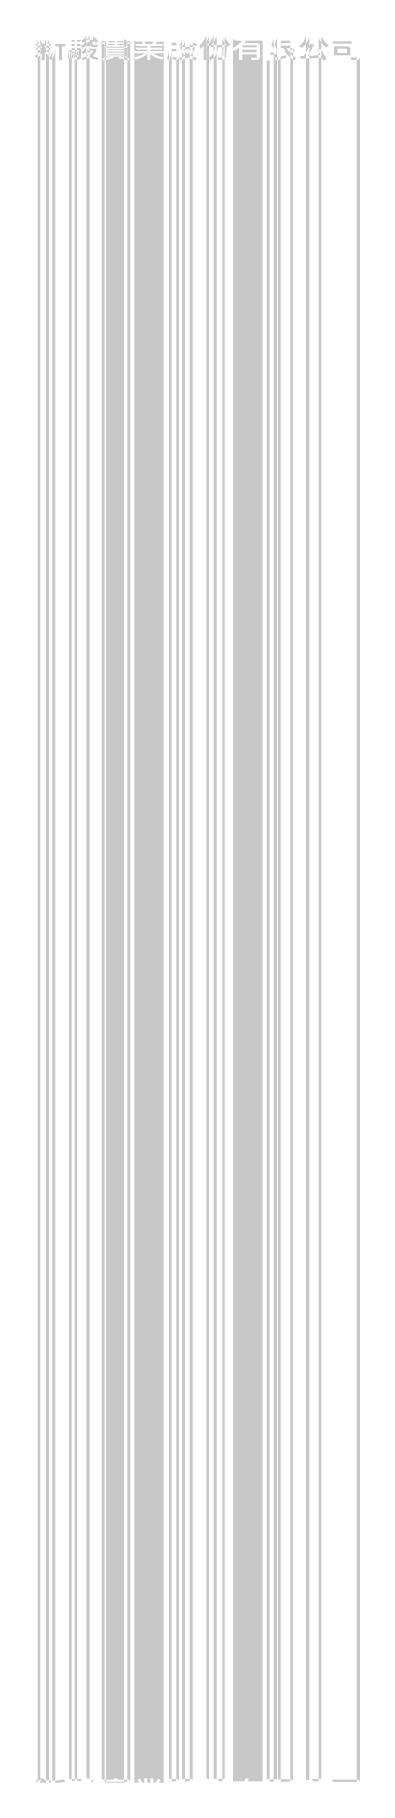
# Model space of a CAD drawing. Header units: millimetres. Extents: x 0 to 80449, y -23917 to 9476.
# Drawn here: x 50450 to 50799, y 2906 to 4786 of the extents above; entities that cross this region are included whole.
import ezdxf

# ---------------------------------------------------------------- set-up
doc = ezdxf.new("R2010")
doc.units = ezdxf.units.MM
doc.layers.get('0').update_dxf_attribs({"lineweight": 15})

msp = doc.modelspace()

# ---------------------------------------------------------------- hatches: boundary and pattern name
h = msp.add_hatch(color=256)
edge = h.paths.add_edge_path()
edge.add_spline(control_points=[(50567.203, 2906.707), (50567.203, 2906.707), (50567.203, 2911.306), (50567.203, 2911.306)], knot_values=[0.98529412, 0.98529412, 0.98529412, 0.98529412, 1, 1, 1, 1], degree=3, periodic=0)
edge.add_spline(control_points=[(50567.203, 2911.306), (50567.203, 2911.306), (50570.387, 2911.306), (50570.387, 2911.306)], knot_values=[0, 0, 0, 0, 0.01470588, 0.01470588, 0.01470588, 0.01470588], degree=3, periodic=0)
edge.add_spline(control_points=[(50570.387, 2911.306), (50570.387, 2911.306), (50570.387, 2906.707), (50570.387, 2906.707)], knot_values=[0.01470588, 0.01470588, 0.01470588, 0.01470588, 0.02941176, 0.02941176, 0.02941176, 0.02941176], degree=3, periodic=0)
edge.add_spline(control_points=[(50570.387, 2906.707), (50570.387, 2906.707), (50573.57, 2906.707), (50573.57, 2906.707)], knot_values=[0.02941176, 0.02941176, 0.02941176, 0.02941176, 0.04411765, 0.04411765, 0.04411765, 0.04411765], degree=3, periodic=0)
edge.add_spline(control_points=[(50573.57, 2906.707), (50573.57, 2906.707), (50573.57, 2911.306), (50573.57, 2911.306)], knot_values=[0.04411765, 0.04411765, 0.04411765, 0.04411765, 0.05882353, 0.05882353, 0.05882353, 0.05882353], degree=3, periodic=0)
edge.add_spline(control_points=[(50573.57, 2911.306), (50573.57, 2911.306), (50576.717, 2911.306), (50576.717, 2911.306)], knot_values=[0.05882353, 0.05882353, 0.05882353, 0.05882353, 0.07352941, 0.07352941, 0.07352941, 0.07352941], degree=3, periodic=0)
edge.add_spline(control_points=[(50576.717, 2911.306), (50576.717, 2911.306), (50576.717, 2906.707), (50576.717, 2906.707)], knot_values=[0.07352941, 0.07352941, 0.07352941, 0.07352941, 0.08823529, 0.08823529, 0.08823529, 0.08823529], degree=3, periodic=0)
edge.add_spline(control_points=[(50576.717, 2906.707), (50576.717, 2906.707), (50579.195, 2906.707), (50579.195, 2906.707)], knot_values=[0.08823529, 0.08823529, 0.08823529, 0.08823529, 0.10294118, 0.10294118, 0.10294118, 0.10294118], degree=3, periodic=0)
edge.add_spline(control_points=[(50579.195, 2906.707), (50579.972, 2907.748), (50580.764, 2909.094), (50581.564, 2910.745)], knot_values=[0.10294118, 0.10294118, 0.10294118, 0.10294118, 0.11764706, 0.11764706, 0.11764706, 0.11764706], degree=3, periodic=0)
edge.add_spline(control_points=[(50581.564, 2910.745), (50581.564, 2910.745), (50584.889, 2909.714), (50584.889, 2909.714)], knot_values=[0.11764706, 0.11764706, 0.11764706, 0.11764706, 0.13235294, 0.13235294, 0.13235294, 0.13235294], degree=3, periodic=0)
edge.add_spline(control_points=[(50584.889, 2909.714), (50584.228, 2908.534), (50583.558, 2907.532), (50582.875, 2906.707)], knot_values=[0.13235294, 0.13235294, 0.13235294, 0.13235294, 0.14705882, 0.14705882, 0.14705882, 0.14705882], degree=3, periodic=0)
edge.add_spline(control_points=[(50582.875, 2906.707), (50582.875, 2906.707), (50588.072, 2906.707), (50588.072, 2906.707)], knot_values=[0.14705882, 0.14705882, 0.14705882, 0.14705882, 0.16176471, 0.16176471, 0.16176471, 0.16176471], degree=3, periodic=0)
edge.add_spline(control_points=[(50588.072, 4780.906), (50588.072, 4780.906), (50588.072, 4778.489), (50588.072, 4778.489)], knot_values=[0.16176471, 0.16176471, 0.16176471, 0.16176471, 0.17647059, 0.17647059, 0.17647059, 0.17647059], degree=3, periodic=0)
edge.add_spline(control_points=[(50588.072, 4778.489), (50588.072, 4778.489), (50578.275, 4778.489), (50578.275, 4778.489)], knot_values=[0.17647059, 0.17647059, 0.17647059, 0.17647059, 0.19117647, 0.19117647, 0.19117647, 0.19117647], degree=3, periodic=0)
edge.add_spline(control_points=[(50578.275, 4778.489), (50578.275, 4778.489), (50580.75, 4777.812), (50580.75, 4777.812)], knot_values=[0.19117647, 0.19117647, 0.19117647, 0.19117647, 0.20588235, 0.20588235, 0.20588235, 0.20588235], degree=3, periodic=0)
edge.add_spline(control_points=[(50580.75, 4777.812), (50580.256, 4777.123), (50579.724, 4776.504), (50579.159, 4775.955)], knot_values=[0.20588235, 0.20588235, 0.20588235, 0.20588235, 0.22058824, 0.22058824, 0.22058824, 0.22058824], degree=3, periodic=0)
edge.add_spline(control_points=[(50579.159, 4775.955), (50579.159, 4775.955), (50586.834, 4775.955), (50586.834, 4775.955)], knot_values=[0.22058824, 0.22058824, 0.22058824, 0.22058824, 0.23529412, 0.23529412, 0.23529412, 0.23529412], degree=3, periodic=0)
edge.add_spline(control_points=[(50586.834, 4775.955), (50586.834, 4775.955), (50586.834, 4773.655), (50586.834, 4773.655)], knot_values=[0.23529412, 0.23529412, 0.23529412, 0.23529412, 0.25, 0.25, 0.25, 0.25], degree=3, periodic=0)
edge.add_spline(control_points=[(50586.834, 4773.655), (50586.834, 4773.655), (50573.676, 4773.655), (50573.676, 4773.655)], knot_values=[0.25, 0.25, 0.25, 0.25, 0.26470588, 0.26470588, 0.26470588, 0.26470588], degree=3, periodic=0)
edge.add_spline(control_points=[(50573.676, 4773.655), (50573.676, 4773.655), (50573.676, 4772.033), (50573.676, 4772.033)], knot_values=[0.26470588, 0.26470588, 0.26470588, 0.26470588, 0.27941176, 0.27941176, 0.27941176, 0.27941176], degree=3, periodic=0)
edge.add_spline(control_points=[(50573.676, 4772.033), (50573.676, 4772.033), (50586.127, 4772.033), (50586.127, 4772.033)], knot_values=[0.27941176, 0.27941176, 0.27941176, 0.27941176, 0.29411765, 0.29411765, 0.29411765, 0.29411765], degree=3, periodic=0)
edge.add_spline(control_points=[(50586.127, 4772.033), (50586.127, 4772.033), (50586.127, 4769.852), (50586.127, 4769.852)], knot_values=[0.29411765, 0.29411765, 0.29411765, 0.29411765, 0.30882353, 0.30882353, 0.30882353, 0.30882353], degree=3, periodic=0)
edge.add_spline(control_points=[(50586.127, 4769.852), (50586.127, 4769.852), (50573.676, 4769.852), (50573.676, 4769.852)], knot_values=[0.30882353, 0.30882353, 0.30882353, 0.30882353, 0.32352941, 0.32352941, 0.32352941, 0.32352941], degree=3, periodic=0)
edge.add_spline(control_points=[(50573.676, 4769.852), (50573.676, 4769.852), (50573.676, 4768.232), (50573.676, 4768.232)], knot_values=[0.32352941, 0.32352941, 0.32352941, 0.32352941, 0.33823529, 0.33823529, 0.33823529, 0.33823529], degree=3, periodic=0)
edge.add_spline(control_points=[(50573.676, 4768.232), (50573.676, 4768.232), (50588.072, 4768.232), (50588.072, 4768.232)], knot_values=[0.33823529, 0.33823529, 0.33823529, 0.33823529, 0.35294118, 0.35294118, 0.35294118, 0.35294118], degree=3, periodic=0)
edge.add_spline(control_points=[(50588.072, 4768.232), (50588.072, 4768.232), (50588.072, 4765.932), (50588.072, 4765.932)], knot_values=[0.35294118, 0.35294118, 0.35294118, 0.35294118, 0.36764706, 0.36764706, 0.36764706, 0.36764706], degree=3, periodic=0)
edge.add_spline(control_points=[(50588.072, 4765.932), (50588.072, 4765.932), (50576.647, 4765.932), (50576.647, 4765.932)], knot_values=[0.36764706, 0.36764706, 0.36764706, 0.36764706, 0.38235294, 0.38235294, 0.38235294, 0.38235294], degree=3, periodic=0)
edge.add_spline(control_points=[(50576.647, 4765.932), (50578.228, 4764.753), (50579.655, 4763.926), (50580.929, 4763.455)], knot_values=[0.38235294, 0.38235294, 0.38235294, 0.38235294, 0.39705882, 0.39705882, 0.39705882, 0.39705882], degree=3, periodic=0)
edge.add_spline(control_points=[(50580.929, 4763.455), (50582.601, 4762.788), (50584.937, 4762.158), (50587.932, 4761.568)], knot_values=[0.39705882, 0.39705882, 0.39705882, 0.39705882, 0.41176471, 0.41176471, 0.41176471, 0.41176471], degree=3, periodic=0)
edge.add_spline(control_points=[(50587.932, 4761.568), (50587.932, 4761.568), (50586.127, 4759.151), (50586.127, 4759.151)], knot_values=[0.41176471, 0.41176471, 0.41176471, 0.41176471, 0.42647059, 0.42647059, 0.42647059, 0.42647059], degree=3, periodic=0)
edge.add_spline(control_points=[(50586.127, 4759.151), (50582.591, 4760.016), (50579.972, 4760.911), (50578.275, 4761.834)], knot_values=[0.42647059, 0.42647059, 0.42647059, 0.42647059, 0.44117647, 0.44117647, 0.44117647, 0.44117647], degree=3, periodic=0)
edge.add_spline(control_points=[(50578.275, 4761.834), (50576.695, 4762.699), (50575.163, 4763.897), (50573.676, 4765.431)], knot_values=[0.44117647, 0.44117647, 0.44117647, 0.44117647, 0.45588235, 0.45588235, 0.45588235, 0.45588235], degree=3, periodic=0)
edge.add_spline(control_points=[(50573.676, 4765.431), (50573.676, 4765.431), (50573.676, 4758.68), (50573.676, 4758.68)], knot_values=[0.45588235, 0.45588235, 0.45588235, 0.45588235, 0.47058824, 0.47058824, 0.47058824, 0.47058824], degree=3, periodic=0)
edge.add_spline(control_points=[(50573.676, 4758.68), (50573.676, 4758.68), (50570.387, 4758.68), (50570.387, 4758.68)], knot_values=[0.47058824, 0.47058824, 0.47058824, 0.47058824, 0.48529412, 0.48529412, 0.48529412, 0.48529412], degree=3, periodic=0)
edge.add_spline(control_points=[(50570.387, 4758.68), (50570.387, 4758.68), (50570.387, 4765.49), (50570.387, 4765.49)], knot_values=[0.48529412, 0.48529412, 0.48529412, 0.48529412, 0.5, 0.5, 0.5, 0.5], degree=3, periodic=0)
edge.add_spline(control_points=[(50570.387, 4765.49), (50569.443, 4764.487), (50568.394, 4763.643), (50567.238, 4762.954)], knot_values=[0.5, 0.5, 0.5, 0.5, 0.51470588, 0.51470588, 0.51470588, 0.51470588], degree=3, periodic=0)
edge.add_spline(control_points=[(50567.238, 4762.954), (50565.164, 4761.677), (50562.157, 4760.41), (50558.219, 4759.151)], knot_values=[0.51470588, 0.51470588, 0.51470588, 0.51470588, 0.52941176, 0.52941176, 0.52941176, 0.52941176], degree=3, periodic=0)
edge.add_spline(control_points=[(50558.219, 4759.151), (50558.219, 4759.151), (50556.555, 4761.451), (50556.555, 4761.451)], knot_values=[0.52941176, 0.52941176, 0.52941176, 0.52941176, 0.54411765, 0.54411765, 0.54411765, 0.54411765], degree=3, periodic=0)
edge.add_spline(control_points=[(50556.555, 4761.451), (50560.589, 4762.512), (50563.441, 4763.485), (50565.117, 4764.37)], knot_values=[0.54411765, 0.54411765, 0.54411765, 0.54411765, 0.55882353, 0.55882353, 0.55882353, 0.55882353], degree=3, periodic=0)
edge.add_spline(control_points=[(50565.117, 4764.37), (50566.012, 4764.801), (50566.826, 4765.322), (50567.556, 4765.932)], knot_values=[0.55882353, 0.55882353, 0.55882353, 0.55882353, 0.57352941, 0.57352941, 0.57352941, 0.57352941], degree=3, periodic=0)
edge.add_spline(control_points=[(50567.556, 4765.932), (50567.556, 4765.932), (50559.225, 4765.932), (50559.225, 4765.932)], knot_values=[0.57352941, 0.57352941, 0.57352941, 0.57352941, 0.58823529, 0.58823529, 0.58823529, 0.58823529], degree=3, periodic=0)
edge.add_spline(control_points=[(50559.225, 4765.932), (50559.225, 4765.932), (50557.789, 4765.878), (50557.116, 4766.424)], knot_values=[0.58823529, 0.58823529, 0.58823529, 0.58823529, 0.60294118, 0.60294118, 0.60294118, 0.60294118], degree=3, periodic=0)
edge.add_spline(control_points=[(50557.116, 4766.424), (50556.333, 4767.062), (50556.273, 4767.944), (50556.273, 4767.944)], knot_values=[0.60294118, 0.60294118, 0.60294118, 0.60294118, 0.61764706, 0.61764706, 0.61764706, 0.61764706], degree=3, periodic=0)
edge.add_spline(control_points=[(50556.273, 4767.944), (50556.273, 4767.944), (50556.273, 4768.232), (50556.273, 4768.232)], knot_values=[0.61764706, 0.61764706, 0.61764706, 0.61764706, 0.63235294, 0.63235294, 0.63235294, 0.63235294], degree=3, periodic=0)
edge.add_spline(control_points=[(50556.273, 4768.232), (50556.273, 4768.232), (50570.387, 4768.232), (50570.387, 4768.232)], knot_values=[0.63235294, 0.63235294, 0.63235294, 0.63235294, 0.64705882, 0.64705882, 0.64705882, 0.64705882], degree=3, periodic=0)
edge.add_spline(control_points=[(50570.387, 4768.232), (50570.387, 4768.232), (50570.387, 4769.852), (50570.387, 4769.852)], knot_values=[0.64705882, 0.64705882, 0.64705882, 0.64705882, 0.66176471, 0.66176471, 0.66176471, 0.66176471], degree=3, periodic=0)
edge.add_spline(control_points=[(50570.387, 4769.852), (50570.387, 4769.852), (50560.943, 4769.852), (50560.943, 4769.852)], knot_values=[0.66176471, 0.66176471, 0.66176471, 0.66176471, 0.67647059, 0.67647059, 0.67647059, 0.67647059], degree=3, periodic=0)
edge.add_spline(control_points=[(50560.943, 4769.852), (50560.943, 4769.852), (50559.37, 4769.854), (50558.783, 4770.395)], knot_values=[0.67647059, 0.67647059, 0.67647059, 0.67647059, 0.69117647, 0.69117647, 0.69117647, 0.69117647], degree=3, periodic=0)
edge.add_spline(control_points=[(50558.783, 4770.395), (50557.977, 4771.134), (50558.219, 4771.817), (50558.219, 4771.817)], knot_values=[0.69117647, 0.69117647, 0.69117647, 0.69117647, 0.70588235, 0.70588235, 0.70588235, 0.70588235], degree=3, periodic=0)
edge.add_spline(control_points=[(50558.219, 4771.817), (50558.219, 4771.817), (50558.219, 4772.033), (50558.219, 4772.033)], knot_values=[0.70588235, 0.70588235, 0.70588235, 0.70588235, 0.72058824, 0.72058824, 0.72058824, 0.72058824], degree=3, periodic=0)
edge.add_spline(control_points=[(50558.219, 4772.033), (50558.219, 4772.033), (50570.387, 4772.033), (50570.387, 4772.033)], knot_values=[0.72058824, 0.72058824, 0.72058824, 0.72058824, 0.73529412, 0.73529412, 0.73529412, 0.73529412], degree=3, periodic=0)
edge.add_spline(control_points=[(50570.387, 4772.033), (50570.387, 4772.033), (50570.387, 4773.655), (50570.387, 4773.655)], knot_values=[0.73529412, 0.73529412, 0.73529412, 0.73529412, 0.75, 0.75, 0.75, 0.75], degree=3, periodic=0)
edge.add_spline(control_points=[(50570.387, 4773.655), (50570.387, 4773.655), (50560.06, 4773.655), (50560.06, 4773.655)], knot_values=[0.75, 0.75, 0.75, 0.75, 0.76470588, 0.76470588, 0.76470588, 0.76470588], degree=3, periodic=0)
edge.add_spline(control_points=[(50560.06, 4773.655), (50560.06, 4773.655), (50558.872, 4773.607), (50558.147, 4774.219)], knot_values=[0.76470588, 0.76470588, 0.76470588, 0.76470588, 0.77941176, 0.77941176, 0.77941176, 0.77941176], degree=3, periodic=0)
edge.add_spline(control_points=[(50558.147, 4774.219), (50557.42, 4774.832), (50557.404, 4775.739), (50557.404, 4775.739)], knot_values=[0.77941176, 0.77941176, 0.77941176, 0.77941176, 0.79411765, 0.79411765, 0.79411765, 0.79411765], degree=3, periodic=0)
edge.add_spline(control_points=[(50557.404, 4775.739), (50557.404, 4775.739), (50557.404, 4775.955), (50557.404, 4775.955)], knot_values=[0.79411765, 0.79411765, 0.79411765, 0.79411765, 0.80882353, 0.80882353, 0.80882353, 0.80882353], degree=3, periodic=0)
edge.add_spline(control_points=[(50557.404, 4775.955), (50557.404, 4775.955), (50565.329, 4775.955), (50565.329, 4775.955)], knot_values=[0.80882353, 0.80882353, 0.80882353, 0.80882353, 0.82352941, 0.82352941, 0.82352941, 0.82352941], degree=3, periodic=0)
edge.add_spline(control_points=[(50565.329, 4775.955), (50564.952, 4776.544), (50564.515, 4777.163), (50564.018, 4777.812)], knot_values=[0.82352941, 0.82352941, 0.82352941, 0.82352941, 0.83823529, 0.83823529, 0.83823529, 0.83823529], degree=3, periodic=0)
edge.add_spline(control_points=[(50564.018, 4777.812), (50564.018, 4777.812), (50566.283, 4778.489), (50566.283, 4778.489)], knot_values=[0.83823529, 0.83823529, 0.83823529, 0.83823529, 0.85294118, 0.85294118, 0.85294118, 0.85294118], degree=3, periodic=0)
edge.add_spline(control_points=[(50566.283, 4778.489), (50566.283, 4778.489), (50559.343, 4778.489), (50559.343, 4778.489)], knot_values=[0.85294118, 0.85294118, 0.85294118, 0.85294118, 0.86764706, 0.86764706, 0.86764706, 0.86764706], degree=3, periodic=0)
edge.add_spline(control_points=[(50559.343, 4778.489), (50559.343, 4778.489), (50557.636, 4778.327), (50556.799, 4779.199)], knot_values=[0.86764706, 0.86764706, 0.86764706, 0.86764706, 0.88235294, 0.88235294, 0.88235294, 0.88235294], degree=3, periodic=0)
edge.add_spline(control_points=[(50556.799, 4779.199), (50556.157, 4779.868), (50556.273, 4780.778), (50556.273, 4780.778)], knot_values=[0.88235294, 0.88235294, 0.88235294, 0.88235294, 0.89705882, 0.89705882, 0.89705882, 0.89705882], degree=3, periodic=0)
edge.add_spline(control_points=[(50556.273, 2906.578), (50556.273, 2906.578), (50556.273, 2906.707), (50556.273, 2906.707)], knot_values=[0.89705882, 0.89705882, 0.89705882, 0.89705882, 0.91176471, 0.91176471, 0.91176471, 0.91176471], degree=3, periodic=0)
edge.add_spline(control_points=[(50556.273, 2906.707), (50556.273, 2906.707), (50561.367, 2906.707), (50561.367, 2906.707)], knot_values=[0.91176471, 0.91176471, 0.91176471, 0.91176471, 0.92647059, 0.92647059, 0.92647059, 0.92647059], degree=3, periodic=0)
edge.add_spline(control_points=[(50561.367, 2906.707), (50560.942, 2907.67), (50560.401, 2908.71), (50559.74, 2909.831)], knot_values=[0.92647059, 0.92647059, 0.92647059, 0.92647059, 0.94117647, 0.94117647, 0.94117647, 0.94117647], degree=3, periodic=0)
edge.add_spline(control_points=[(50559.74, 2909.831), (50559.74, 2909.831), (50562.923, 2910.745), (50562.923, 2910.745)], knot_values=[0.94117647, 0.94117647, 0.94117647, 0.94117647, 0.95588235, 0.95588235, 0.95588235, 0.95588235], degree=3, periodic=0)
edge.add_spline(control_points=[(50562.923, 2910.745), (50563.582, 2909.626), (50564.185, 2908.279), (50564.725, 2906.707)], knot_values=[0.95588235, 0.95588235, 0.95588235, 0.95588235, 0.97058824, 0.97058824, 0.97058824, 0.97058824], degree=3, periodic=0)
edge.add_spline(control_points=[(50564.725, 2906.707), (50564.725, 2906.707), (50567.203, 2906.707), (50567.203, 2906.707)], knot_values=[0.97058824, 0.97058824, 0.97058824, 0.97058824, 0.98529412, 0.98529412, 0.98529412, 0.98529412], degree=3, periodic=0)
edge = h.paths.add_edge_path()
edge.add_spline(control_points=[(50468.266, 2908.77), (50473.145, 2908.77), (50477.202, 2909.35), (50480.432, 2910.51)], knot_values=[0.94444444, 0.94444444, 0.94444444, 0.94444444, 1, 1, 1, 1], degree=3, periodic=0)
edge.add_spline(control_points=[(50480.432, 2910.51), (50480.432, 2910.51), (50482.237, 2907.738), (50482.237, 2907.738)], knot_values=[0, 0, 0, 0, 0.05555556, 0.05555556, 0.05555556, 0.05555556], degree=3, periodic=0)
edge.add_spline(control_points=[(50482.237, 2907.738), (50478.983, 2906.992), (50475.385, 2906.55), (50471.449, 2906.412)], knot_values=[0.05555556, 0.05555556, 0.05555556, 0.05555556, 0.11111111, 0.11111111, 0.11111111, 0.11111111], degree=3, periodic=0)
edge.add_spline(control_points=[(50471.449, 4780.611), (50471.449, 4780.611), (50471.449, 4775.838), (50471.449, 4775.838)], knot_values=[0.11111111, 0.11111111, 0.11111111, 0.11111111, 0.16666667, 0.16666667, 0.16666667, 0.16666667], degree=3, periodic=0)
edge.add_spline(control_points=[(50471.449, 4775.838), (50471.449, 4775.838), (50482.237, 4775.838), (50482.237, 4775.838)], knot_values=[0.16666667, 0.16666667, 0.16666667, 0.16666667, 0.22222222, 0.22222222, 0.22222222, 0.22222222], degree=3, periodic=0)
edge.add_spline(control_points=[(50482.237, 4775.838), (50482.237, 4775.838), (50482.237, 4773.419), (50482.237, 4773.419)], knot_values=[0.22222222, 0.22222222, 0.22222222, 0.22222222, 0.27777778, 0.27777778, 0.27777778, 0.27777778], degree=3, periodic=0)
edge.add_spline(control_points=[(50482.237, 4773.419), (50482.237, 4773.419), (50478.629, 4773.419), (50478.629, 4773.419)], knot_values=[0.27777778, 0.27777778, 0.27777778, 0.27777778, 0.33333333, 0.33333333, 0.33333333, 0.33333333], degree=3, periodic=0)
edge.add_spline(control_points=[(50478.629, 4773.419), (50478.629, 4773.419), (50478.629, 4758.444), (50478.629, 4758.444)], knot_values=[0.33333333, 0.33333333, 0.33333333, 0.33333333, 0.38888889, 0.38888889, 0.38888889, 0.38888889], degree=3, periodic=0)
edge.add_spline(control_points=[(50478.629, 4758.444), (50478.629, 4758.444), (50475.445, 4758.444), (50475.445, 4758.444)], knot_values=[0.38888889, 0.38888889, 0.38888889, 0.38888889, 0.44444444, 0.44444444, 0.44444444, 0.44444444], degree=3, periodic=0)
edge.add_spline(control_points=[(50475.445, 4758.444), (50475.445, 4758.444), (50475.445, 4773.419), (50475.445, 4773.419)], knot_values=[0.44444444, 0.44444444, 0.44444444, 0.44444444, 0.5, 0.5, 0.5, 0.5], degree=3, periodic=0)
edge.add_spline(control_points=[(50475.445, 4773.419), (50475.445, 4773.419), (50471.449, 4773.419), (50471.449, 4773.419)], knot_values=[0.5, 0.5, 0.5, 0.5, 0.55555556, 0.55555556, 0.55555556, 0.55555556], degree=3, periodic=0)
edge.add_spline(control_points=[(50471.449, 4773.419), (50471.449, 4773.419), (50471.449, 4770.883), (50471.449, 4770.883)], knot_values=[0.55555556, 0.55555556, 0.55555556, 0.55555556, 0.61111111, 0.61111111, 0.61111111, 0.61111111], degree=3, periodic=0)
edge.add_spline(control_points=[(50471.449, 4770.883), (50471.353, 4768.8), (50470.965, 4766.589), (50470.281, 4764.252)], knot_values=[0.61111111, 0.61111111, 0.61111111, 0.61111111, 0.66666667, 0.66666667, 0.66666667, 0.66666667], degree=3, periodic=0)
edge.add_spline(control_points=[(50470.281, 4764.252), (50469.622, 4762.267), (50468.535, 4760.37), (50467.027, 4758.563)], knot_values=[0.66666667, 0.66666667, 0.66666667, 0.66666667, 0.72222222, 0.72222222, 0.72222222, 0.72222222], degree=3, periodic=0)
edge.add_spline(control_points=[(50467.027, 4758.563), (50467.027, 4758.563), (50464.657, 4760.656), (50464.657, 4760.656)], knot_values=[0.72222222, 0.72222222, 0.72222222, 0.72222222, 0.77777778, 0.77777778, 0.77777778, 0.77777778], degree=3, periodic=0)
edge.add_spline(control_points=[(50464.657, 4760.656), (50465.86, 4762.11), (50466.732, 4763.603), (50467.274, 4765.136)], knot_values=[0.77777778, 0.77777778, 0.77777778, 0.77777778, 0.83333333, 0.83333333, 0.83333333, 0.83333333], degree=3, periodic=0)
edge.add_spline(control_points=[(50467.274, 4765.136), (50467.793, 4766.787), (50468.122, 4768.703), (50468.266, 4770.883)], knot_values=[0.83333333, 0.83333333, 0.83333333, 0.83333333, 0.88888889, 0.88888889, 0.88888889, 0.88888889], degree=3, periodic=0)
edge.add_spline(control_points=[(50468.266, 4770.883), (50468.266, 4770.883), (50468.266, 4782.969), (50468.266, 4782.969)], knot_values=[0.88888889, 0.88888889, 0.88888889, 0.88888889, 0.94444444, 0.94444444, 0.94444444, 0.94444444], degree=3, periodic=0)
edge = h.paths.add_edge_path()
edge.add_spline(control_points=[(50455, 2910.981), (50455, 2910.981), (50458.183, 2911.306), (50458.183, 2911.306)], knot_values=[0.97619048, 0.97619048, 0.97619048, 0.97619048, 1, 1, 1, 1], degree=3, periodic=0)
edge.add_spline(control_points=[(50458.183, 2911.306), (50458.962, 2910.656), (50459.669, 2909.969), (50460.306, 2909.242)], knot_values=[0, 0, 0, 0, 0.02380952, 0.02380952, 0.02380952, 0.02380952], degree=3, periodic=0)
edge.add_spline(control_points=[(50460.306, 2909.242), (50460.306, 2909.242), (50466.461, 2909.242), (50466.461, 2909.242)], knot_values=[0.02380952, 0.02380952, 0.02380952, 0.02380952, 0.04761905, 0.04761905, 0.04761905, 0.04761905], degree=3, periodic=0)
edge.add_spline(control_points=[(50466.461, 2909.242), (50466.461, 2909.242), (50466.461, 2906.825), (50466.461, 2906.825)], knot_values=[0.04761905, 0.04761905, 0.04761905, 0.04761905, 0.07142857, 0.07142857, 0.07142857, 0.07142857], degree=3, periodic=0)
edge.add_spline(control_points=[(50466.461, 2906.825), (50466.461, 2906.825), (50462.959, 2906.825), (50462.959, 2906.825)], knot_values=[0.07142857, 0.07142857, 0.07142857, 0.07142857, 0.0952381, 0.0952381, 0.0952381, 0.0952381], degree=3, periodic=0)
edge.add_spline(control_points=[(50462.959, 2906.825), (50462.959, 2906.825), (50464.55, 2906.352), (50464.55, 2906.352)], knot_values=[0.0952381, 0.0952381, 0.0952381, 0.0952381, 0.11904762, 0.11904762, 0.11904762, 0.11904762], degree=3, periodic=0)
edge.add_spline(control_points=[(50464.55, 4780.552), (50463.939, 4778.922), (50463.324, 4777.546), (50462.71, 4776.426)], knot_values=[0.11904762, 0.11904762, 0.11904762, 0.11904762, 0.14285714, 0.14285714, 0.14285714, 0.14285714], degree=3, periodic=0)
edge.add_spline(control_points=[(50462.71, 4776.426), (50462.71, 4776.426), (50466.461, 4776.426), (50466.461, 4776.426)], knot_values=[0.14285714, 0.14285714, 0.14285714, 0.14285714, 0.16666667, 0.16666667, 0.16666667, 0.16666667], degree=3, periodic=0)
edge.add_spline(control_points=[(50466.461, 4776.426), (50466.461, 4776.426), (50466.461, 4774.126), (50466.461, 4774.126)], knot_values=[0.16666667, 0.16666667, 0.16666667, 0.16666667, 0.19047619, 0.19047619, 0.19047619, 0.19047619], degree=3, periodic=0)
edge.add_spline(control_points=[(50466.461, 4774.126), (50466.461, 4774.126), (50459.987, 4774.126), (50459.987, 4774.126)], knot_values=[0.19047619, 0.19047619, 0.19047619, 0.19047619, 0.21428571, 0.21428571, 0.21428571, 0.21428571], degree=3, periodic=0)
edge.add_spline(control_points=[(50459.987, 4774.126), (50459.987, 4774.126), (50459.987, 4771.827), (50459.987, 4771.827)], knot_values=[0.21428571, 0.21428571, 0.21428571, 0.21428571, 0.23809524, 0.23809524, 0.23809524, 0.23809524], degree=3, periodic=0)
edge.add_spline(control_points=[(50459.987, 4771.827), (50459.987, 4771.827), (50466.32, 4771.827), (50466.32, 4771.827)], knot_values=[0.23809524, 0.23809524, 0.23809524, 0.23809524, 0.26190476, 0.26190476, 0.26190476, 0.26190476], degree=3, periodic=0)
edge.add_spline(control_points=[(50466.32, 4771.827), (50466.32, 4771.827), (50466.32, 4769.499), (50466.32, 4769.499)], knot_values=[0.26190476, 0.26190476, 0.26190476, 0.26190476, 0.28571429, 0.28571429, 0.28571429, 0.28571429], degree=3, periodic=0)
edge.add_spline(control_points=[(50466.32, 4769.499), (50466.32, 4769.499), (50460.27, 4769.499), (50460.27, 4769.499)], knot_values=[0.28571429, 0.28571429, 0.28571429, 0.28571429, 0.30952381, 0.30952381, 0.30952381, 0.30952381], degree=3, periodic=0)
edge.add_spline(control_points=[(50460.27, 4769.499), (50462.628, 4768.064), (50464.645, 4766.648), (50466.32, 4765.254)], knot_values=[0.30952381, 0.30952381, 0.30952381, 0.30952381, 0.33333333, 0.33333333, 0.33333333, 0.33333333], degree=3, periodic=0)
edge.add_spline(control_points=[(50466.32, 4765.254), (50466.32, 4765.254), (50464.268, 4763.514), (50464.268, 4763.514)], knot_values=[0.33333333, 0.33333333, 0.33333333, 0.33333333, 0.35714286, 0.35714286, 0.35714286, 0.35714286], degree=3, periodic=0)
edge.add_spline(control_points=[(50464.268, 4763.514), (50463.159, 4764.595), (50461.732, 4765.716), (50459.987, 4766.874)], knot_values=[0.35714286, 0.35714286, 0.35714286, 0.35714286, 0.38095238, 0.38095238, 0.38095238, 0.38095238], degree=3, periodic=0)
edge.add_spline(control_points=[(50459.987, 4766.874), (50459.987, 4766.874), (50459.987, 4758.444), (50459.987, 4758.444)], knot_values=[0.38095238, 0.38095238, 0.38095238, 0.38095238, 0.4047619, 0.4047619, 0.4047619, 0.4047619], degree=3, periodic=0)
edge.add_spline(control_points=[(50459.987, 4758.444), (50459.987, 4758.444), (50456.944, 4758.444), (50456.944, 4758.444)], knot_values=[0.4047619, 0.4047619, 0.4047619, 0.4047619, 0.42857143, 0.42857143, 0.42857143, 0.42857143], degree=3, periodic=0)
edge.add_spline(control_points=[(50456.944, 4758.444), (50456.944, 4758.444), (50456.944, 4766.198), (50456.944, 4766.198)], knot_values=[0.42857143, 0.42857143, 0.42857143, 0.42857143, 0.45238095, 0.45238095, 0.45238095, 0.45238095], degree=3, periodic=0)
edge.add_spline(control_points=[(50456.944, 4766.198), (50455.389, 4764.094), (50453.586, 4762.315), (50451.534, 4760.862)], knot_values=[0.45238095, 0.45238095, 0.45238095, 0.45238095, 0.47619048, 0.47619048, 0.47619048, 0.47619048], degree=3, periodic=0)
edge.add_spline(control_points=[(50451.534, 4760.862), (50451.534, 4760.862), (50449.623, 4763.19), (50449.623, 4763.19)], knot_values=[0.47619048, 0.47619048, 0.47619048, 0.47619048, 0.5, 0.5, 0.5, 0.5], degree=3, periodic=0)
edge.add_spline(control_points=[(50449.623, 4763.19), (50452.523, 4764.959), (50454.811, 4767.062), (50456.486, 4769.499)], knot_values=[0.5, 0.5, 0.5, 0.5, 0.52380952, 0.52380952, 0.52380952, 0.52380952], degree=3, periodic=0)
edge.add_spline(control_points=[(50456.486, 4769.499), (50456.486, 4769.499), (50452.943, 4769.499), (50452.943, 4769.499)], knot_values=[0.52380952, 0.52380952, 0.52380952, 0.52380952, 0.54761905, 0.54761905, 0.54761905, 0.54761905], degree=3, periodic=0)
edge.add_spline(control_points=[(50452.943, 4769.499), (50452.943, 4769.499), (50451.74, 4769.445), (50451.031, 4770.003)], knot_values=[0.54761905, 0.54761905, 0.54761905, 0.54761905, 0.57142857, 0.57142857, 0.57142857, 0.57142857], degree=3, periodic=0)
edge.add_spline(control_points=[(50451.031, 4770.003), (50450.343, 4770.543), (50450.579, 4771.621), (50450.579, 4771.621)], knot_values=[0.57142857, 0.57142857, 0.57142857, 0.57142857, 0.5952381, 0.5952381, 0.5952381, 0.5952381], degree=3, periodic=0)
edge.add_spline(control_points=[(50450.579, 4771.621), (50450.579, 4771.621), (50450.579, 4771.827), (50450.579, 4771.827)], knot_values=[0.5952381, 0.5952381, 0.5952381, 0.5952381, 0.61904762, 0.61904762, 0.61904762, 0.61904762], degree=3, periodic=0)
edge.add_spline(control_points=[(50450.579, 4771.827), (50450.579, 4771.827), (50456.944, 4771.827), (50456.944, 4771.827)], knot_values=[0.61904762, 0.61904762, 0.61904762, 0.61904762, 0.64285714, 0.64285714, 0.64285714, 0.64285714], degree=3, periodic=0)
edge.add_spline(control_points=[(50456.944, 4771.827), (50456.944, 4771.827), (50456.944, 4774.126), (50456.944, 4774.126)], knot_values=[0.64285714, 0.64285714, 0.64285714, 0.64285714, 0.66666667, 0.66666667, 0.66666667, 0.66666667], degree=3, periodic=0)
edge.add_spline(control_points=[(50456.944, 4774.126), (50456.944, 4774.126), (50452.305, 4774.126), (50452.305, 4774.126)], knot_values=[0.66666667, 0.66666667, 0.66666667, 0.66666667, 0.69047619, 0.69047619, 0.69047619, 0.69047619], degree=3, periodic=0)
edge.add_spline(control_points=[(50452.305, 4774.126), (50452.305, 4774.126), (50451.177, 4774.072), (50450.686, 4774.611)], knot_values=[0.69047619, 0.69047619, 0.69047619, 0.69047619, 0.71428571, 0.71428571, 0.71428571, 0.71428571], degree=3, periodic=0)
edge.add_spline(control_points=[(50450.686, 4774.611), (50450.033, 4775.33), (50450.154, 4776.327), (50450.154, 4776.327)], knot_values=[0.71428571, 0.71428571, 0.71428571, 0.71428571, 0.73809524, 0.73809524, 0.73809524, 0.73809524], degree=3, periodic=0)
edge.add_spline(control_points=[(50450.154, 4776.327), (50450.154, 4776.327), (50450.154, 4776.426), (50450.154, 4776.426)], knot_values=[0.73809524, 0.73809524, 0.73809524, 0.73809524, 0.76190476, 0.76190476, 0.76190476, 0.76190476], degree=3, periodic=0)
edge.add_spline(control_points=[(50450.154, 4776.426), (50450.154, 4776.426), (50454.08, 4776.426), (50454.08, 4776.426)], knot_values=[0.76190476, 0.76190476, 0.76190476, 0.76190476, 0.78571429, 0.78571429, 0.78571429, 0.78571429], degree=3, periodic=0)
edge.add_spline(control_points=[(50454.08, 4776.426), (50453.703, 4777.664), (50453.184, 4779.01), (50452.523, 4780.465)], knot_values=[0.78571429, 0.78571429, 0.78571429, 0.78571429, 0.80952381, 0.80952381, 0.80952381, 0.80952381], degree=3, periodic=0)
edge.add_spline(control_points=[(50452.523, 2906.265), (50452.523, 2906.265), (50454.362, 2906.825), (50454.362, 2906.825)], knot_values=[0.80952381, 0.80952381, 0.80952381, 0.80952381, 0.83333333, 0.83333333, 0.83333333, 0.83333333], degree=3, periodic=0)
edge.add_spline(control_points=[(50454.362, 2906.825), (50454.362, 2906.825), (50452.55, 2906.825), (50452.55, 2906.825)], knot_values=[0.83333333, 0.83333333, 0.83333333, 0.83333333, 0.85714286, 0.85714286, 0.85714286, 0.85714286], degree=3, periodic=0)
edge.add_spline(control_points=[(50452.55, 2906.825), (50452.55, 2906.825), (50451.541, 2906.944), (50450.949, 2907.505)], knot_values=[0.85714286, 0.85714286, 0.85714286, 0.85714286, 0.88095238, 0.88095238, 0.88095238, 0.88095238], degree=3, periodic=0)
edge.add_spline(control_points=[(50450.949, 2907.505), (50450.357, 2908.067), (50450.295, 2909.166), (50450.295, 2909.166)], knot_values=[0.88095238, 0.88095238, 0.88095238, 0.88095238, 0.9047619, 0.9047619, 0.9047619, 0.9047619], degree=3, periodic=0)
edge.add_spline(control_points=[(50450.295, 2909.166), (50450.295, 2909.166), (50450.295, 2909.242), (50450.295, 2909.242)], knot_values=[0.9047619, 0.9047619, 0.9047619, 0.9047619, 0.92857143, 0.92857143, 0.92857143, 0.92857143], degree=3, periodic=0)
edge.add_spline(control_points=[(50450.295, 2909.242), (50450.295, 2909.242), (50456.486, 2909.242), (50456.486, 2909.242)], knot_values=[0.92857143, 0.92857143, 0.92857143, 0.92857143, 0.95238095, 0.95238095, 0.95238095, 0.95238095], degree=3, periodic=0)
edge.add_spline(control_points=[(50456.486, 2909.242), (50456.037, 2909.89), (50455.542, 2910.47), (50455, 2910.981)], knot_values=[0.95238095, 0.95238095, 0.95238095, 0.95238095, 0.97619048, 0.97619048, 0.97619048, 0.97619048], degree=3, periodic=0)
edge = h.paths.add_edge_path()
edge.add_spline(control_points=[(50455.248, 4781.025), (50455.909, 4779.687), (50456.497, 4778.155), (50457.016, 4776.426)], knot_values=[0.75, 0.75, 0.75, 0.75, 1, 1, 1, 1], degree=3, periodic=0)
edge.add_spline(control_points=[(50457.016, 4776.426), (50457.016, 4776.426), (50459.81, 4776.426), (50459.81, 4776.426)], knot_values=[0, 0, 0, 0, 0.25, 0.25, 0.25, 0.25], degree=3, periodic=0)
edge.add_spline(control_points=[(50459.81, 4776.426), (50460.424, 4777.624), (50461.037, 4779.158), (50461.649, 4781.025)], knot_values=[0.25, 0.25, 0.25, 0.25, 0.5, 0.5, 0.5, 0.5], degree=3, periodic=0)
edge.add_spline(control_points=[(50461.649, 2906.825), (50461.649, 2906.825), (50455.248, 2906.825), (50455.248, 2906.825)], knot_values=[0.5, 0.5, 0.5, 0.5, 0.75, 0.75, 0.75, 0.75], degree=3, periodic=0)
edge = h.paths.add_edge_path(flags=17)
edge.add_spline(control_points=[(50499.64, 4766.994), (50502.305, 4768.998), (50504.334, 4771.218), (50505.724, 4773.655)], knot_values=[0.9375, 0.9375, 0.9375, 0.9375, 1, 1, 1, 1], degree=3, periodic=0)
edge.add_spline(control_points=[(50505.724, 4773.655), (50505.724, 4773.655), (50508.483, 4773.183), (50508.483, 4773.183)], knot_values=[0, 0, 0, 0, 0.0625, 0.0625, 0.0625, 0.0625], degree=3, periodic=0)
edge.add_spline(control_points=[(50508.483, 4773.183), (50508.013, 4772.397), (50507.541, 4771.67), (50507.069, 4771.002)], knot_values=[0.0625, 0.0625, 0.0625, 0.0625, 0.125, 0.125, 0.125, 0.125], degree=3, periodic=0)
edge.add_spline(control_points=[(50507.069, 4771.002), (50507.069, 4771.002), (50515.665, 4771.002), (50515.665, 4771.002)], knot_values=[0.125, 0.125, 0.125, 0.125, 0.1875, 0.1875, 0.1875, 0.1875], degree=3, periodic=0)
edge.add_spline(control_points=[(50515.665, 4771.002), (50515.665, 4771.002), (50515.665, 4769.174), (50515.665, 4769.174)], knot_values=[0.1875, 0.1875, 0.1875, 0.1875, 0.25, 0.25, 0.25, 0.25], degree=3, periodic=0)
edge.add_spline(control_points=[(50515.665, 4769.174), (50514.981, 4766.953), (50513.66, 4765.037), (50511.701, 4763.427)], knot_values=[0.25, 0.25, 0.25, 0.25, 0.3125, 0.3125, 0.3125, 0.3125], degree=3, periodic=0)
edge.add_spline(control_points=[(50511.701, 4763.427), (50511.608, 4763.348), (50511.537, 4763.288), (50511.489, 4763.249)], knot_values=[0.3125, 0.3125, 0.3125, 0.3125, 0.375, 0.375, 0.375, 0.375], degree=3, periodic=0)
edge.add_spline(control_points=[(50511.489, 4763.249), (50513.165, 4762.325), (50515.287, 4761.53), (50517.858, 4760.862)], knot_values=[0.375, 0.375, 0.375, 0.375, 0.4375, 0.4375, 0.4375, 0.4375], degree=3, periodic=0)
edge.add_spline(control_points=[(50517.858, 4760.862), (50517.858, 4760.862), (50516.09, 4758.68), (50516.09, 4758.68)], knot_values=[0.4375, 0.4375, 0.4375, 0.4375, 0.5, 0.5, 0.5, 0.5], degree=3, periodic=0)
edge.add_spline(control_points=[(50516.09, 4758.68), (50513.118, 4759.604), (50510.771, 4760.598), (50509.05, 4761.657)], knot_values=[0.5, 0.5, 0.5, 0.5, 0.5625, 0.5625, 0.5625, 0.5625], degree=3, periodic=0)
edge.add_spline(control_points=[(50509.05, 4761.657), (50507.021, 4760.578), (50504.345, 4759.545), (50501.021, 4758.563)], knot_values=[0.5625, 0.5625, 0.5625, 0.5625, 0.625, 0.625, 0.625, 0.625], degree=3, periodic=0)
edge.add_spline(control_points=[(50501.021, 4758.563), (50501.021, 4758.563), (50499.498, 4760.98), (50499.498, 4760.98)], knot_values=[0.625, 0.625, 0.625, 0.625, 0.6875, 0.6875, 0.6875, 0.6875], degree=3, periodic=0)
edge.add_spline(control_points=[(50499.498, 4760.98), (50502.494, 4761.609), (50504.935, 4762.384), (50506.823, 4763.308)], knot_values=[0.6875, 0.6875, 0.6875, 0.6875, 0.75, 0.75, 0.75, 0.75], degree=3, periodic=0)
edge.add_spline(control_points=[(50506.823, 4763.308), (50505.547, 4764.35), (50504.451, 4765.498), (50503.532, 4766.757)], knot_values=[0.75, 0.75, 0.75, 0.75, 0.8125, 0.8125, 0.8125, 0.8125], degree=3, periodic=0)
edge.add_spline(control_points=[(50503.532, 4766.757), (50502.896, 4766.109), (50502.234, 4765.53), (50501.551, 4765.019)], knot_values=[0.8125, 0.8125, 0.8125, 0.8125, 0.875, 0.875, 0.875, 0.875], degree=3, periodic=0)
edge.add_spline(control_points=[(50501.551, 4765.019), (50501.551, 4765.019), (50499.64, 4766.994), (50499.64, 4766.994)], knot_values=[0.875, 0.875, 0.875, 0.875, 0.9375, 0.9375, 0.9375, 0.9375], degree=3, periodic=0)
edge = h.paths.add_edge_path()
edge.add_spline(control_points=[(50501.267, 4780.257), (50503.011, 4781.849), (50504.263, 4783.569), (50505.017, 4785.416)], knot_values=[0.96296296, 0.96296296, 0.96296296, 0.96296296, 1, 1, 1, 1], degree=3, periodic=0)
edge.add_spline(control_points=[(50505.017, 2911.217), (50505.017, 2911.217), (50508.483, 2910.862), (50508.483, 2910.862)], knot_values=[0, 0, 0, 0, 0.03703704, 0.03703704, 0.03703704, 0.03703704], degree=3, periodic=0)
edge.add_spline(control_points=[(50508.483, 4785.062), (50507.612, 4783.353), (50506.361, 4781.781), (50504.735, 4780.346)], knot_values=[0.03703704, 0.03703704, 0.03703704, 0.03703704, 0.07407407, 0.07407407, 0.07407407, 0.07407407], degree=3, periodic=0)
edge.add_spline(control_points=[(50504.735, 4780.346), (50507.423, 4780.405), (50509.888, 4780.513), (50512.127, 4780.669)], knot_values=[0.07407407, 0.07407407, 0.07407407, 0.07407407, 0.11111111, 0.11111111, 0.11111111, 0.11111111], degree=3, periodic=0)
edge.add_spline(control_points=[(50512.127, 2906.47), (50511.374, 2907.218), (50510.571, 2907.984), (50509.721, 2908.77)], knot_values=[0.11111111, 0.11111111, 0.11111111, 0.11111111, 0.14814815, 0.14814815, 0.14814815, 0.14814815], degree=3, periodic=0)
edge.add_spline(control_points=[(50509.721, 2908.77), (50509.721, 2908.77), (50512.057, 2909.95), (50512.057, 2909.95)], knot_values=[0.14814815, 0.14814815, 0.14814815, 0.14814815, 0.18518519, 0.18518519, 0.18518519, 0.18518519], degree=3, periodic=0)
edge.add_spline(control_points=[(50512.057, 4784.149), (50514.533, 4782.144), (50516.467, 4780.415), (50517.858, 4778.962)], knot_values=[0.18518519, 0.18518519, 0.18518519, 0.18518519, 0.22222222, 0.22222222, 0.22222222, 0.22222222], degree=3, periodic=0)
edge.add_spline(control_points=[(50517.858, 4778.962), (50517.858, 4778.962), (50515.096, 4777.34), (50515.096, 4777.34)], knot_values=[0.22222222, 0.22222222, 0.22222222, 0.22222222, 0.25925926, 0.25925926, 0.25925926, 0.25925926], degree=3, periodic=0)
edge.add_spline(control_points=[(50515.096, 4777.34), (50514.743, 4777.812), (50514.367, 4778.263), (50513.967, 4778.696)], knot_values=[0.25925926, 0.25925926, 0.25925926, 0.25925926, 0.2962963, 0.2962963, 0.2962963, 0.2962963], degree=3, periodic=0)
edge.add_spline(control_points=[(50513.967, 4778.696), (50513.213, 4778.616), (50512.352, 4778.538), (50511.385, 4778.46)], knot_values=[0.2962963, 0.2962963, 0.2962963, 0.2962963, 0.33333333, 0.33333333, 0.33333333, 0.33333333], degree=3, periodic=0)
edge.add_spline(control_points=[(50511.385, 4778.46), (50511.385, 4778.46), (50511.385, 4775.955), (50511.385, 4775.955)], knot_values=[0.33333333, 0.33333333, 0.33333333, 0.33333333, 0.37037037, 0.37037037, 0.37037037, 0.37037037], degree=3, periodic=0)
edge.add_spline(control_points=[(50511.385, 4775.955), (50511.385, 4775.345), (50511.799, 4775.042), (50512.624, 4775.042)], knot_values=[0.37037037, 0.37037037, 0.37037037, 0.37037037, 0.40740741, 0.40740741, 0.40740741, 0.40740741], degree=3, periodic=0)
edge.add_spline(control_points=[(50512.624, 4775.042), (50512.624, 4775.042), (50517.044, 4775.042), (50517.044, 4775.042)], knot_values=[0.40740741, 0.40740741, 0.40740741, 0.40740741, 0.44444444, 0.44444444, 0.44444444, 0.44444444], degree=3, periodic=0)
edge.add_spline(control_points=[(50517.044, 4775.042), (50517.044, 4775.042), (50517.044, 4772.859), (50517.044, 4772.859)], knot_values=[0.44444444, 0.44444444, 0.44444444, 0.44444444, 0.48148148, 0.48148148, 0.48148148, 0.48148148], degree=3, periodic=0)
edge.add_spline(control_points=[(50517.044, 4772.859), (50517.044, 4772.859), (50511.772, 4772.859), (50511.772, 4772.859)], knot_values=[0.48148148, 0.48148148, 0.48148148, 0.48148148, 0.51851852, 0.51851852, 0.51851852, 0.51851852], degree=3, periodic=0)
edge.add_spline(control_points=[(50511.772, 4772.859), (50510.712, 4772.859), (50509.875, 4773.035), (50509.263, 4773.389)], knot_values=[0.51851852, 0.51851852, 0.51851852, 0.51851852, 0.55555556, 0.55555556, 0.55555556, 0.55555556], degree=3, periodic=0)
edge.add_spline(control_points=[(50509.263, 4773.389), (50508.649, 4773.744), (50508.341, 4774.332), (50508.341, 4775.158)], knot_values=[0.55555556, 0.55555556, 0.55555556, 0.55555556, 0.59259259, 0.59259259, 0.59259259, 0.59259259], degree=3, periodic=0)
edge.add_spline(control_points=[(50508.341, 4775.158), (50508.341, 4775.158), (50508.341, 4778.254), (50508.341, 4778.254)], knot_values=[0.59259259, 0.59259259, 0.59259259, 0.59259259, 0.62962963, 0.62962963, 0.62962963, 0.62962963], degree=3, periodic=0)
edge.add_spline(control_points=[(50508.341, 4778.254), (50507.658, 4778.214), (50506.964, 4778.174), (50506.256, 4778.135)], knot_values=[0.62962963, 0.62962963, 0.62962963, 0.62962963, 0.66666667, 0.66666667, 0.66666667, 0.66666667], degree=3, periodic=0)
edge.add_spline(control_points=[(50506.256, 4778.135), (50505.855, 4776.642), (50505.312, 4775.452), (50504.627, 4774.569)], knot_values=[0.66666667, 0.66666667, 0.66666667, 0.66666667, 0.7037037, 0.7037037, 0.7037037, 0.7037037], degree=3, periodic=0)
edge.add_spline(control_points=[(50504.627, 4774.569), (50503.731, 4773.448), (50502.388, 4772.456), (50500.596, 4771.592)], knot_values=[0.7037037, 0.7037037, 0.7037037, 0.7037037, 0.74074074, 0.74074074, 0.74074074, 0.74074074], degree=3, periodic=0)
edge.add_spline(control_points=[(50500.596, 4771.592), (50500.596, 4771.592), (50498.65, 4773.655), (50498.65, 4773.655)], knot_values=[0.74074074, 0.74074074, 0.74074074, 0.74074074, 0.77777778, 0.77777778, 0.77777778, 0.77777778], degree=3, periodic=0)
edge.add_spline(control_points=[(50498.65, 4773.655), (50500.089, 4774.284), (50501.209, 4775.001), (50502.01, 4775.806)], knot_values=[0.77777778, 0.77777778, 0.77777778, 0.77777778, 0.81481481, 0.81481481, 0.81481481, 0.81481481], degree=3, periodic=0)
edge.add_spline(control_points=[(50502.01, 4775.806), (50502.529, 4776.377), (50502.942, 4777.094), (50503.249, 4777.958)], knot_values=[0.81481481, 0.81481481, 0.81481481, 0.81481481, 0.85185185, 0.85185185, 0.85185185, 0.85185185], degree=3, periodic=0)
edge.add_spline(control_points=[(50503.249, 4777.958), (50502.187, 4777.919), (50501.078, 4777.87), (50499.924, 4777.812)], knot_values=[0.85185185, 0.85185185, 0.85185185, 0.85185185, 0.88888889, 0.88888889, 0.88888889, 0.88888889], degree=3, periodic=0)
edge.add_spline(control_points=[(50499.924, 4777.812), (50499.924, 4777.812), (50499.498, 4780.229), (50499.498, 4780.229)], knot_values=[0.88888889, 0.88888889, 0.88888889, 0.88888889, 0.92592593, 0.92592593, 0.92592593, 0.92592593], degree=3, periodic=0)
edge.add_spline(control_points=[(50499.498, 4780.229), (50500.112, 4780.229), (50500.701, 4780.238), (50501.267, 4780.257)], knot_values=[0.92592593, 0.92592593, 0.92592593, 0.92592593, 0.96296296, 0.96296296, 0.96296296, 0.96296296], degree=3, periodic=0)
edge = h.paths.add_edge_path()
edge.add_spline(control_points=[(50486.375, 2910.51), (50486.375, 2910.51), (50499.075, 2910.51), (50499.075, 2910.51)], knot_values=[0.96, 0.96, 0.96, 0.96, 1, 1, 1, 1], degree=3, periodic=0)
edge.add_spline(control_points=[(50499.075, 2910.51), (50499.075, 2910.51), (50499.075, 2908.328), (50499.075, 2908.328)], knot_values=[0, 0, 0, 0, 0.04, 0.04, 0.04, 0.04], degree=3, periodic=0)
edge.add_spline(control_points=[(50499.075, 2908.328), (50499.075, 2908.328), (50494.936, 2908.328), (50494.936, 2908.328)], knot_values=[0.04, 0.04, 0.04, 0.04, 0.08, 0.08, 0.08, 0.08], degree=3, periodic=0)
edge.add_spline(control_points=[(50494.936, 4782.528), (50494.936, 4782.528), (50494.936, 4780.346), (50494.936, 4780.346)], knot_values=[0.08, 0.08, 0.08, 0.08, 0.12, 0.12, 0.12, 0.12], degree=3, periodic=0)
edge.add_spline(control_points=[(50494.936, 4780.346), (50494.936, 4780.346), (50498.509, 4780.346), (50498.509, 4780.346)], knot_values=[0.12, 0.12, 0.12, 0.12, 0.16, 0.16, 0.16, 0.16], degree=3, periodic=0)
edge.add_spline(control_points=[(50498.509, 4780.346), (50498.509, 4780.346), (50498.509, 4778.254), (50498.509, 4778.254)], knot_values=[0.16, 0.16, 0.16, 0.16, 0.2, 0.2, 0.2, 0.2], degree=3, periodic=0)
edge.add_spline(control_points=[(50498.509, 4778.254), (50498.509, 4778.254), (50494.936, 4778.254), (50494.936, 4778.254)], knot_values=[0.2, 0.2, 0.2, 0.2, 0.24, 0.24, 0.24, 0.24], degree=3, periodic=0)
edge.add_spline(control_points=[(50494.936, 4778.254), (50494.936, 4778.254), (50494.936, 4775.955), (50494.936, 4775.955)], knot_values=[0.24, 0.24, 0.24, 0.24, 0.28, 0.28, 0.28, 0.28], degree=3, periodic=0)
edge.add_spline(control_points=[(50494.936, 4775.955), (50494.936, 4775.955), (50498.509, 4775.955), (50498.509, 4775.955)], knot_values=[0.28, 0.28, 0.28, 0.28, 0.32, 0.32, 0.32, 0.32], degree=3, periodic=0)
edge.add_spline(control_points=[(50498.509, 4775.955), (50498.509, 4775.955), (50498.509, 4773.89), (50498.509, 4773.89)], knot_values=[0.32, 0.32, 0.32, 0.32, 0.36, 0.36, 0.36, 0.36], degree=3, periodic=0)
edge.add_spline(control_points=[(50498.509, 4773.89), (50498.509, 4773.89), (50494.936, 4773.89), (50494.936, 4773.89)], knot_values=[0.36, 0.36, 0.36, 0.36, 0.4, 0.4, 0.4, 0.4], degree=3, periodic=0)
edge.add_spline(control_points=[(50494.936, 4773.89), (50494.936, 4773.89), (50494.936, 4771.71), (50494.936, 4771.71)], knot_values=[0.4, 0.4, 0.4, 0.4, 0.44, 0.44, 0.44, 0.44], degree=3, periodic=0)
edge.add_spline(control_points=[(50494.936, 4771.71), (50494.936, 4771.71), (50496.939, 4771.71), (50496.939, 4771.71)], knot_values=[0.44, 0.44, 0.44, 0.44, 0.48, 0.48, 0.48, 0.48], degree=3, periodic=0)
edge.add_spline(control_points=[(50496.939, 4771.71), (50496.939, 4771.71), (50498.145, 4771.694), (50498.781, 4771.022)], knot_values=[0.48, 0.48, 0.48, 0.48, 0.52, 0.52, 0.52, 0.52], degree=3, periodic=0)
edge.add_spline(control_points=[(50498.781, 4771.022), (50499.23, 4770.549), (50499.355, 4770.158), (50499.351, 4769.447)], knot_values=[0.52, 0.52, 0.52, 0.52, 0.56, 0.56, 0.56, 0.56], degree=3, periodic=0)
edge.add_spline(control_points=[(50499.351, 4769.447), (50499.324, 4764.852), (50499.209, 4762.081), (50499.004, 4761.127)], knot_values=[0.56, 0.56, 0.56, 0.56, 0.6, 0.6, 0.6, 0.6], degree=3, periodic=0)
edge.add_spline(control_points=[(50499.004, 4761.127), (50498.792, 4760.262), (50498.438, 4759.693), (50497.943, 4759.418)], knot_values=[0.6, 0.6, 0.6, 0.6, 0.64, 0.64, 0.64, 0.64], degree=3, periodic=0)
edge.add_spline(control_points=[(50497.943, 4759.418), (50497.353, 4759.084), (50496.257, 4758.916), (50494.653, 4758.916), (50494.653, 4758.916), (50493.947, 4758.916), (50493.12, 4758.955), (50492.177, 4759.034)], knot_values=[0.64, 0.64, 0.64, 0.64, 0.68, 0.68, 0.68, 0.68, 0.72, 0.72, 0.72, 0.72], degree=3, periodic=0)
edge.add_spline(control_points=[(50492.177, 4759.034), (50492.177, 4759.034), (50491.611, 4761.687), (50491.611, 4761.687)], knot_values=[0.72, 0.72, 0.72, 0.72, 0.76, 0.76, 0.76, 0.76], degree=3, periodic=0)
edge.add_spline(control_points=[(50491.611, 4761.687), (50492.602, 4761.53), (50493.615, 4761.451), (50494.653, 4761.451), (50494.653, 4761.451), (50495.691, 4761.451), (50496.257, 4761.746), (50496.351, 4762.335)], knot_values=[0.76, 0.76, 0.76, 0.76, 0.8, 0.8, 0.8, 0.8, 0.84, 0.84, 0.84, 0.84], degree=3, periodic=0)
edge.add_spline(control_points=[(50496.351, 4762.335), (50496.563, 4763.063), (50496.693, 4765.45), (50496.739, 4769.499)], knot_values=[0.84, 0.84, 0.84, 0.84, 0.88, 0.88, 0.88, 0.88], degree=3, periodic=0)
edge.add_spline(control_points=[(50496.739, 4769.499), (50496.739, 4769.499), (50486.375, 4769.499), (50486.375, 4769.499)], knot_values=[0.88, 0.88, 0.88, 0.88, 0.92, 0.92, 0.92, 0.92], degree=3, periodic=0)
edge.add_spline(control_points=[(50486.375, 4769.499), (50486.375, 4769.499), (50486.375, 4784.709), (50486.375, 4784.709)], knot_values=[0.92, 0.92, 0.92, 0.92, 0.96, 0.96, 0.96, 0.96], degree=3, periodic=0)
edge = h.paths.add_edge_path(flags=16)
edge.add_spline(control_points=[(50492.318, 4780.346), (50492.318, 4780.346), (50492.318, 4782.528), (50492.318, 4782.528)], knot_values=[0.75, 0.75, 0.75, 0.75, 1, 1, 1, 1], degree=3, periodic=0)
edge.add_spline(control_points=[(50492.318, 2908.328), (50492.318, 2908.328), (50489.135, 2908.328), (50489.135, 2908.328)], knot_values=[0, 0, 0, 0, 0.25, 0.25, 0.25, 0.25], degree=3, periodic=0)
edge.add_spline(control_points=[(50489.135, 4782.528), (50489.135, 4782.528), (50489.135, 4780.346), (50489.135, 4780.346)], knot_values=[0.25, 0.25, 0.25, 0.25, 0.5, 0.5, 0.5, 0.5], degree=3, periodic=0)
edge.add_spline(control_points=[(50489.135, 4780.346), (50489.135, 4780.346), (50492.318, 4780.346), (50492.318, 4780.346)], knot_values=[0.5, 0.5, 0.5, 0.5, 0.75, 0.75, 0.75, 0.75], degree=3, periodic=0)
edge = h.paths.add_edge_path(flags=17)
edge.add_spline(control_points=[(50493.415, 4768.586), (50493.415, 4768.586), (50495.077, 4768.939), (50495.077, 4768.939)], knot_values=[0.75, 0.75, 0.75, 0.75, 1, 1, 1, 1], degree=3, periodic=0)
edge.add_spline(control_points=[(50495.077, 4768.939), (50495.548, 4767.23), (50495.915, 4765.656), (50496.173, 4764.223)], knot_values=[0, 0, 0, 0, 0.25, 0.25, 0.25, 0.25], degree=3, periodic=0)
edge.add_spline(control_points=[(50496.173, 4764.223), (50496.173, 4764.223), (50494.227, 4763.633), (50494.227, 4763.633)], knot_values=[0.25, 0.25, 0.25, 0.25, 0.5, 0.5, 0.5, 0.5], degree=3, periodic=0)
edge.add_spline(control_points=[(50494.227, 4763.633), (50494.016, 4765.322), (50493.746, 4766.973), (50493.415, 4768.586)], knot_values=[0.5, 0.5, 0.5, 0.5, 0.75, 0.75, 0.75, 0.75], degree=3, periodic=0)
edge = h.paths.add_edge_path()
edge.add_spline(control_points=[(50484.855, 4760.656), (50485.326, 4762.954), (50485.645, 4765.411), (50485.81, 4768.026)], knot_values=[0.75, 0.75, 0.75, 0.75, 1, 1, 1, 1], degree=3, periodic=0)
edge.add_spline(control_points=[(50485.81, 4768.026), (50485.81, 4768.026), (50487.613, 4767.907), (50487.613, 4767.907)], knot_values=[0, 0, 0, 0, 0.25, 0.25, 0.25, 0.25], degree=3, periodic=0)
edge.add_spline(control_points=[(50487.613, 4767.907), (50487.495, 4764.86), (50487.261, 4762.287), (50486.905, 4760.184)], knot_values=[0.25, 0.25, 0.25, 0.25, 0.5, 0.5, 0.5, 0.5], degree=3, periodic=0)
edge.add_spline(control_points=[(50486.905, 4760.184), (50486.905, 4760.184), (50484.855, 4760.656), (50484.855, 4760.656)], knot_values=[0.5, 0.5, 0.5, 0.5, 0.75, 0.75, 0.75, 0.75], degree=3, periodic=0)
edge = h.paths.add_edge_path(flags=17)
edge.add_spline(control_points=[(50488.569, 4768.026), (50488.569, 4768.026), (50490.231, 4768.143), (50490.231, 4768.143)], knot_values=[0.75, 0.75, 0.75, 0.75, 1, 1, 1, 1], degree=3, periodic=0)
edge.add_spline(control_points=[(50490.231, 4768.143), (50490.302, 4766.334), (50490.35, 4763.908), (50490.372, 4760.862)], knot_values=[0, 0, 0, 0, 0.25, 0.25, 0.25, 0.25], degree=3, periodic=0)
edge.add_spline(control_points=[(50490.372, 4760.862), (50490.372, 4760.862), (50488.428, 4760.774), (50488.428, 4760.774)], knot_values=[0.25, 0.25, 0.25, 0.25, 0.5, 0.5, 0.5, 0.5], degree=3, periodic=0)
edge.add_spline(control_points=[(50488.428, 4760.774), (50488.452, 4763.878), (50488.498, 4766.294), (50488.569, 4768.026)], knot_values=[0.5, 0.5, 0.5, 0.5, 0.75, 0.75, 0.75, 0.75], degree=3, periodic=0)
edge = h.paths.add_edge_path(flags=17)
edge.add_spline(control_points=[(50491.081, 4768.349), (50491.081, 4768.349), (50492.602, 4768.467), (50492.602, 4768.467)], knot_values=[0.75, 0.75, 0.75, 0.75, 1, 1, 1, 1], degree=3, periodic=0)
edge.add_spline(control_points=[(50492.602, 4768.467), (50492.861, 4766.994), (50493.038, 4764.999), (50493.132, 4762.483)], knot_values=[0, 0, 0, 0, 0.25, 0.25, 0.25, 0.25], degree=3, periodic=0)
edge.add_spline(control_points=[(50493.132, 4762.483), (50493.132, 4762.483), (50491.327, 4762.364), (50491.327, 4762.364)], knot_values=[0.25, 0.25, 0.25, 0.25, 0.5, 0.5, 0.5, 0.5], degree=3, periodic=0)
edge.add_spline(control_points=[(50491.327, 4762.364), (50491.305, 4764.959), (50491.222, 4766.953), (50491.081, 4768.349)], knot_values=[0.5, 0.5, 0.5, 0.5, 0.75, 0.75, 0.75, 0.75], degree=3, periodic=0)
edge = h.paths.add_edge_path(flags=16)
edge.add_spline(control_points=[(50492.318, 4771.71), (50492.318, 4771.71), (50492.318, 4773.89), (50492.318, 4773.89)], knot_values=[0.75, 0.75, 0.75, 0.75, 1, 1, 1, 1], degree=3, periodic=0)
edge.add_spline(control_points=[(50492.318, 4773.89), (50492.318, 4773.89), (50489.135, 4773.89), (50489.135, 4773.89)], knot_values=[0, 0, 0, 0, 0.25, 0.25, 0.25, 0.25], degree=3, periodic=0)
edge.add_spline(control_points=[(50489.135, 4773.89), (50489.135, 4773.89), (50489.135, 4771.71), (50489.135, 4771.71)], knot_values=[0.25, 0.25, 0.25, 0.25, 0.5, 0.5, 0.5, 0.5], degree=3, periodic=0)
edge.add_spline(control_points=[(50489.135, 4771.71), (50489.135, 4771.71), (50492.318, 4771.71), (50492.318, 4771.71)], knot_values=[0.5, 0.5, 0.5, 0.5, 0.75, 0.75, 0.75, 0.75], degree=3, periodic=0)
edge = h.paths.add_edge_path(flags=16)
edge.add_spline(control_points=[(50492.318, 4775.955), (50492.318, 4775.955), (50492.318, 4778.254), (50492.318, 4778.254)], knot_values=[0.75, 0.75, 0.75, 0.75, 1, 1, 1, 1], degree=3, periodic=0)
edge.add_spline(control_points=[(50492.318, 4778.254), (50492.318, 4778.254), (50489.135, 4778.254), (50489.135, 4778.254)], knot_values=[0, 0, 0, 0, 0.25, 0.25, 0.25, 0.25], degree=3, periodic=0)
edge.add_spline(control_points=[(50489.135, 4778.254), (50489.135, 4778.254), (50489.135, 4775.955), (50489.135, 4775.955)], knot_values=[0.25, 0.25, 0.25, 0.25, 0.5, 0.5, 0.5, 0.5], degree=3, periodic=0)
edge.add_spline(control_points=[(50489.135, 4775.955), (50489.135, 4775.955), (50492.318, 4775.955), (50492.318, 4775.955)], knot_values=[0.5, 0.5, 0.5, 0.5, 0.75, 0.75, 0.75, 0.75], degree=3, periodic=0)
edge = h.paths.add_edge_path(flags=16)
edge.add_spline(control_points=[(50505.371, 4768.792), (50506.453, 4767.159), (50507.729, 4765.793), (50509.191, 4764.694)], knot_values=[0.75, 0.75, 0.75, 0.75, 1, 1, 1, 1], degree=3, periodic=0)
edge.add_spline(control_points=[(50509.191, 4764.694), (50510.559, 4765.638), (50511.68, 4767.012), (50512.553, 4768.822)], knot_values=[0, 0, 0, 0, 0.25, 0.25, 0.25, 0.25], degree=3, periodic=0)
edge.add_spline(control_points=[(50512.553, 4768.822), (50512.553, 4768.822), (50505.406, 4768.822), (50505.406, 4768.822)], knot_values=[0.25, 0.25, 0.25, 0.25, 0.5, 0.5, 0.5, 0.5], degree=3, periodic=0)
edge.add_spline(control_points=[(50505.406, 4768.822), (50505.406, 4768.822), (50505.371, 4768.792), (50505.371, 4768.792)], knot_values=[0.5, 0.5, 0.5, 0.5, 0.75, 0.75, 0.75, 0.75], degree=3, periodic=0)
edge = h.paths.add_edge_path()
edge.add_spline(control_points=[(50534.023, 2911.217), (50534.023, 2911.217), (50537.491, 2911.541), (50537.491, 2911.541)], knot_values=[0.92857143, 0.92857143, 0.92857143, 0.92857143, 1, 1, 1, 1], degree=3, periodic=0)
edge.add_spline(control_points=[(50537.491, 2911.541), (50537.937, 2911.029), (50538.374, 2910.46), (50538.797, 2909.831)], knot_values=[0, 0, 0, 0, 0.07142857, 0.07142857, 0.07142857, 0.07142857], degree=3, periodic=0)
edge.add_spline(control_points=[(50538.797, 2909.831), (50538.797, 2909.831), (50549.114, 2909.831), (50549.114, 2909.831)], knot_values=[0.07142857, 0.07142857, 0.07142857, 0.07142857, 0.14285714, 0.14285714, 0.14285714, 0.14285714], degree=3, periodic=0)
edge.add_spline(control_points=[(50549.114, 2909.831), (50549.114, 2909.831), (50550.854, 2909.908), (50551.657, 2909.026)], knot_values=[0.14285714, 0.14285714, 0.14285714, 0.14285714, 0.21428571, 0.21428571, 0.21428571, 0.21428571], degree=3, periodic=0)
edge.add_spline(control_points=[(50551.657, 2909.026), (50552.32, 2908.296), (50552.276, 2907.335), (50552.276, 2907.335)], knot_values=[0.21428571, 0.21428571, 0.21428571, 0.21428571, 0.28571429, 0.28571429, 0.28571429, 0.28571429], degree=3, periodic=0)
edge.add_spline(control_points=[(50552.276, 4781.534), (50552.276, 4781.534), (50552.276, 4778.962), (50552.276, 4778.962)], knot_values=[0.28571429, 0.28571429, 0.28571429, 0.28571429, 0.35714286, 0.35714286, 0.35714286, 0.35714286], degree=3, periodic=0)
edge.add_spline(control_points=[(50552.276, 4778.962), (50552.276, 4778.962), (50549.091, 4778.962), (50549.091, 4778.962)], knot_values=[0.35714286, 0.35714286, 0.35714286, 0.35714286, 0.42857143, 0.42857143, 0.42857143, 0.42857143], degree=3, periodic=0)
edge.add_spline(control_points=[(50549.091, 4778.962), (50549.091, 4778.962), (50549.091, 4781.938), (50549.091, 4781.938)], knot_values=[0.42857143, 0.42857143, 0.42857143, 0.42857143, 0.5, 0.5, 0.5, 0.5], degree=3, periodic=0)
edge.add_spline(control_points=[(50549.091, 2907.738), (50549.091, 2907.738), (50524.507, 2907.738), (50524.507, 2907.738)], knot_values=[0.5, 0.5, 0.5, 0.5, 0.57142857, 0.57142857, 0.57142857, 0.57142857], degree=3, periodic=0)
edge.add_spline(control_points=[(50524.507, 4781.938), (50524.507, 4781.938), (50524.507, 4778.962), (50524.507, 4778.962)], knot_values=[0.57142857, 0.57142857, 0.57142857, 0.57142857, 0.64285714, 0.64285714, 0.64285714, 0.64285714], degree=3, periodic=0)
edge.add_spline(control_points=[(50524.507, 4778.962), (50524.507, 4778.962), (50521.323, 4778.962), (50521.323, 4778.962)], knot_values=[0.64285714, 0.64285714, 0.64285714, 0.64285714, 0.71428571, 0.71428571, 0.71428571, 0.71428571], degree=3, periodic=0)
edge.add_spline(control_points=[(50521.323, 4778.962), (50521.323, 4778.962), (50521.323, 4784.03), (50521.323, 4784.03)], knot_values=[0.71428571, 0.71428571, 0.71428571, 0.71428571, 0.78571429, 0.78571429, 0.78571429, 0.78571429], degree=3, periodic=0)
edge.add_spline(control_points=[(50521.323, 2909.831), (50521.323, 2909.831), (50535.332, 2909.831), (50535.332, 2909.831)], knot_values=[0.78571429, 0.78571429, 0.78571429, 0.78571429, 0.85714286, 0.85714286, 0.85714286, 0.85714286], degree=3, periodic=0)
edge.add_spline(control_points=[(50535.332, 2909.831), (50534.931, 2910.322), (50534.496, 2910.784), (50534.023, 2911.217)], knot_values=[0.85714286, 0.85714286, 0.85714286, 0.85714286, 0.92857143, 0.92857143, 0.92857143, 0.92857143], degree=3, periodic=0)
edge = h.paths.add_edge_path(flags=17)
edge.add_spline(control_points=[(50524.225, 4762.13), (50524.225, 4762.13), (50524.225, 4772.033), (50524.225, 4772.033)], knot_values=[0.94444444, 0.94444444, 0.94444444, 0.94444444, 1, 1, 1, 1], degree=3, periodic=0)
edge.add_spline(control_points=[(50524.225, 4772.033), (50524.225, 4772.033), (50546.688, 4772.033), (50546.688, 4772.033)], knot_values=[0, 0, 0, 0, 0.05555556, 0.05555556, 0.05555556, 0.05555556], degree=3, periodic=0)
edge.add_spline(control_points=[(50546.688, 4772.033), (50546.688, 4772.033), (50547.985, 4772.143), (50548.671, 4771.438)], knot_values=[0.05555556, 0.05555556, 0.05555556, 0.05555556, 0.11111111, 0.11111111, 0.11111111, 0.11111111], degree=3, periodic=0)
edge.add_spline(control_points=[(50548.671, 4771.438), (50549.311, 4770.782), (50549.234, 4769.95), (50549.234, 4769.95)], knot_values=[0.11111111, 0.11111111, 0.11111111, 0.11111111, 0.16666667, 0.16666667, 0.16666667, 0.16666667], degree=3, periodic=0)
edge.add_spline(control_points=[(50549.234, 4769.95), (50549.234, 4769.95), (50549.234, 4762.13), (50549.234, 4762.13)], knot_values=[0.16666667, 0.16666667, 0.16666667, 0.16666667, 0.22222222, 0.22222222, 0.22222222, 0.22222222], degree=3, periodic=0)
edge.add_spline(control_points=[(50549.234, 4762.13), (50549.234, 4762.13), (50542.336, 4762.13), (50542.336, 4762.13)], knot_values=[0.22222222, 0.22222222, 0.22222222, 0.22222222, 0.27777778, 0.27777778, 0.27777778, 0.27777778], degree=3, periodic=0)
edge.add_spline(control_points=[(50542.336, 4762.13), (50545.331, 4761.697), (50548.407, 4761.089), (50551.568, 4760.301)], knot_values=[0.27777778, 0.27777778, 0.27777778, 0.27777778, 0.33333333, 0.33333333, 0.33333333, 0.33333333], degree=3, periodic=0)
edge.add_spline(control_points=[(50551.568, 4760.301), (50551.568, 4760.301), (50550.613, 4758.121), (50550.613, 4758.121)], knot_values=[0.33333333, 0.33333333, 0.33333333, 0.33333333, 0.38888889, 0.38888889, 0.38888889, 0.38888889], degree=3, periodic=0)
edge.add_spline(control_points=[(50550.613, 4758.121), (50547.1, 4759.143), (50543.421, 4759.909), (50539.578, 4760.42)], knot_values=[0.38888889, 0.38888889, 0.38888889, 0.38888889, 0.44444444, 0.44444444, 0.44444444, 0.44444444], degree=3, periodic=0)
edge.add_spline(control_points=[(50539.578, 4760.42), (50539.578, 4760.42), (50540.531, 4762.13), (50540.531, 4762.13)], knot_values=[0.44444444, 0.44444444, 0.44444444, 0.44444444, 0.5, 0.5, 0.5, 0.5], degree=3, periodic=0)
edge.add_spline(control_points=[(50540.531, 4762.13), (50540.531, 4762.13), (50533.246, 4762.13), (50533.246, 4762.13)], knot_values=[0.5, 0.5, 0.5, 0.5, 0.55555556, 0.55555556, 0.55555556, 0.55555556], degree=3, periodic=0)
edge.add_spline(control_points=[(50533.246, 4762.13), (50533.246, 4762.13), (50534.165, 4761.097), (50534.165, 4761.097)], knot_values=[0.55555556, 0.55555556, 0.55555556, 0.55555556, 0.61111111, 0.61111111, 0.61111111, 0.61111111], degree=3, periodic=0)
edge.add_spline(control_points=[(50534.165, 4761.097), (50532.397, 4760.352), (50530.826, 4759.81), (50529.46, 4759.476)], knot_values=[0.61111111, 0.61111111, 0.61111111, 0.61111111, 0.66666667, 0.66666667, 0.66666667, 0.66666667], degree=3, periodic=0)
edge.add_spline(control_points=[(50529.46, 4759.476), (50527.857, 4759.044), (50525.839, 4758.63), (50523.412, 4758.238)], knot_values=[0.66666667, 0.66666667, 0.66666667, 0.66666667, 0.72222222, 0.72222222, 0.72222222, 0.72222222], degree=3, periodic=0)
edge.add_spline(control_points=[(50523.412, 4758.238), (50523.412, 4758.238), (50521.891, 4760.537), (50521.891, 4760.537)], knot_values=[0.72222222, 0.72222222, 0.72222222, 0.72222222, 0.77777778, 0.77777778, 0.77777778, 0.77777778], degree=3, periodic=0)
edge.add_spline(control_points=[(50521.891, 4760.537), (50524.247, 4760.832), (50526.312, 4761.178), (50528.08, 4761.568)], knot_values=[0.77777778, 0.77777778, 0.77777778, 0.77777778, 0.83333333, 0.83333333, 0.83333333, 0.83333333], degree=3, periodic=0)
edge.add_spline(control_points=[(50528.08, 4761.568), (50528.836, 4761.746), (50529.542, 4761.932), (50530.204, 4762.13)], knot_values=[0.83333333, 0.83333333, 0.83333333, 0.83333333, 0.88888889, 0.88888889, 0.88888889, 0.88888889], degree=3, periodic=0)
edge.add_spline(control_points=[(50530.204, 4762.13), (50530.204, 4762.13), (50524.225, 4762.13), (50524.225, 4762.13)], knot_values=[0.88888889, 0.88888889, 0.88888889, 0.88888889, 0.94444444, 0.94444444, 0.94444444, 0.94444444], degree=3, periodic=0)
edge = h.paths.add_edge_path(flags=16)
edge.add_spline(control_points=[(50527.267, 4770.323), (50527.267, 4770.323), (50527.267, 4769.292), (50527.267, 4769.292)], knot_values=[0.75, 0.75, 0.75, 0.75, 1, 1, 1, 1], degree=3, periodic=0)
edge.add_spline(control_points=[(50527.267, 4769.292), (50527.267, 4769.292), (50546.193, 4769.292), (50546.193, 4769.292)], knot_values=[0, 0, 0, 0, 0.25, 0.25, 0.25, 0.25], degree=3, periodic=0)
edge.add_spline(control_points=[(50546.193, 4769.292), (50546.193, 4769.292), (50546.193, 4770.323), (50546.193, 4770.323)], knot_values=[0.25, 0.25, 0.25, 0.25, 0.5, 0.5, 0.5, 0.5], degree=3, periodic=0)
edge.add_spline(control_points=[(50546.193, 4770.323), (50546.193, 4770.323), (50527.267, 4770.323), (50527.267, 4770.323)], knot_values=[0.5, 0.5, 0.5, 0.5, 0.75, 0.75, 0.75, 0.75], degree=3, periodic=0)
edge = h.paths.add_edge_path(flags=16)
edge.add_spline(control_points=[(50527.267, 4767.672), (50527.267, 4767.672), (50527.267, 4766.522), (50527.267, 4766.522)], knot_values=[0.75, 0.75, 0.75, 0.75, 1, 1, 1, 1], degree=3, periodic=0)
edge.add_spline(control_points=[(50527.267, 4766.522), (50527.267, 4766.522), (50546.193, 4766.522), (50546.193, 4766.522)], knot_values=[0, 0, 0, 0, 0.25, 0.25, 0.25, 0.25], degree=3, periodic=0)
edge.add_spline(control_points=[(50546.193, 4766.522), (50546.193, 4766.522), (50546.193, 4767.672), (50546.193, 4767.672)], knot_values=[0.25, 0.25, 0.25, 0.25, 0.5, 0.5, 0.5, 0.5], degree=3, periodic=0)
edge.add_spline(control_points=[(50546.193, 4767.672), (50546.193, 4767.672), (50527.267, 4767.672), (50527.267, 4767.672)], knot_values=[0.5, 0.5, 0.5, 0.5, 0.75, 0.75, 0.75, 0.75], degree=3, periodic=0)
edge = h.paths.add_edge_path(flags=16)
edge.add_spline(control_points=[(50546.193, 4763.87), (50546.193, 4763.87), (50546.193, 4764.9), (50546.193, 4764.9)], knot_values=[0.75, 0.75, 0.75, 0.75, 1, 1, 1, 1], degree=3, periodic=0)
edge.add_spline(control_points=[(50546.193, 4764.9), (50546.193, 4764.9), (50527.267, 4764.9), (50527.267, 4764.9)], knot_values=[0, 0, 0, 0, 0.25, 0.25, 0.25, 0.25], degree=3, periodic=0)
edge.add_spline(control_points=[(50527.267, 4764.9), (50527.267, 4764.9), (50527.267, 4763.87), (50527.267, 4763.87)], knot_values=[0.25, 0.25, 0.25, 0.25, 0.5, 0.5, 0.5, 0.5], degree=3, periodic=0)
edge.add_spline(control_points=[(50527.267, 4763.87), (50527.267, 4763.87), (50546.193, 4763.87), (50546.193, 4763.87)], knot_values=[0.5, 0.5, 0.5, 0.5, 0.75, 0.75, 0.75, 0.75], degree=3, periodic=0)
edge = h.paths.add_edge_path(flags=17)
edge.add_spline(control_points=[(50528.434, 4776.073), (50528.434, 4776.073), (50528.325, 4774.922), (50528.325, 4774.922)], knot_values=[0.75, 0.75, 0.75, 0.75, 1, 1, 1, 1], degree=3, periodic=0)
edge.add_spline(control_points=[(50528.325, 4774.922), (50528.325, 4774.922), (50534.835, 4774.922), (50534.835, 4774.922)], knot_values=[0, 0, 0, 0, 0.25, 0.25, 0.25, 0.25], degree=3, periodic=0)
edge.add_spline(control_points=[(50534.835, 4774.922), (50534.835, 4774.922), (50534.943, 4776.073), (50534.943, 4776.073)], knot_values=[0.25, 0.25, 0.25, 0.25, 0.5, 0.5, 0.5, 0.5], degree=3, periodic=0)
edge.add_spline(control_points=[(50534.943, 4776.073), (50534.943, 4776.073), (50528.434, 4776.073), (50528.434, 4776.073)], knot_values=[0.5, 0.5, 0.5, 0.5, 0.75, 0.75, 0.75, 0.75], degree=3, periodic=0)
edge = h.paths.add_edge_path(flags=17)
edge.add_spline(control_points=[(50528.716, 4779.079), (50528.716, 4779.079), (50528.611, 4777.812), (50528.611, 4777.812)], knot_values=[0.75, 0.75, 0.75, 0.75, 1, 1, 1, 1], degree=3, periodic=0)
edge.add_spline(control_points=[(50528.611, 4777.812), (50528.611, 4777.812), (50535.12, 4777.812), (50535.12, 4777.812)], knot_values=[0, 0, 0, 0, 0.25, 0.25, 0.25, 0.25], degree=3, periodic=0)
edge.add_spline(control_points=[(50535.12, 4777.812), (50535.12, 4777.812), (50535.226, 4779.079), (50535.226, 4779.079)], knot_values=[0.25, 0.25, 0.25, 0.25, 0.5, 0.5, 0.5, 0.5], degree=3, periodic=0)
edge.add_spline(control_points=[(50535.226, 4779.079), (50535.226, 4779.079), (50528.716, 4779.079), (50528.716, 4779.079)], knot_values=[0.5, 0.5, 0.5, 0.5, 0.75, 0.75, 0.75, 0.75], degree=3, periodic=0)
edge = h.paths.add_edge_path()
edge.add_spline(control_points=[(50525.603, 4777.812), (50525.603, 4777.812), (50525.887, 4780.788), (50525.887, 4780.788)], knot_values=[0.92857143, 0.92857143, 0.92857143, 0.92857143, 1, 1, 1, 1], degree=3, periodic=0)
edge.add_spline(control_points=[(50525.887, 2906.588), (50525.887, 2906.588), (50545.362, 2906.588), (50545.362, 2906.588)], knot_values=[0, 0, 0, 0, 0.07142857, 0.07142857, 0.07142857, 0.07142857], degree=3, periodic=0)
edge.add_spline(control_points=[(50545.362, 4780.788), (50545.362, 4780.788), (50546.941, 4780.885), (50547.58, 4780.204)], knot_values=[0.07142857, 0.07142857, 0.07142857, 0.07142857, 0.14285714, 0.14285714, 0.14285714, 0.14285714], degree=3, periodic=0)
edge.add_spline(control_points=[(50547.58, 4780.204), (50548.311, 4779.422), (50548.132, 4778.711), (50548.132, 4778.711)], knot_values=[0.14285714, 0.14285714, 0.14285714, 0.14285714, 0.21428571, 0.21428571, 0.21428571, 0.21428571], degree=3, periodic=0)
edge.add_spline(control_points=[(50548.132, 4778.711), (50548.132, 4778.711), (50548.067, 4777.812), (50548.067, 4777.812)], knot_values=[0.21428571, 0.21428571, 0.21428571, 0.21428571, 0.28571429, 0.28571429, 0.28571429, 0.28571429], degree=3, periodic=0)
edge.add_spline(control_points=[(50548.067, 4777.812), (50548.067, 4777.812), (50553.089, 4777.812), (50553.089, 4777.812)], knot_values=[0.28571429, 0.28571429, 0.28571429, 0.28571429, 0.35714286, 0.35714286, 0.35714286, 0.35714286], degree=3, periodic=0)
edge.add_spline(control_points=[(50553.089, 4777.812), (50553.089, 4777.812), (50553.089, 4776.073), (50553.089, 4776.073)], knot_values=[0.35714286, 0.35714286, 0.35714286, 0.35714286, 0.42857143, 0.42857143, 0.42857143, 0.42857143], degree=3, periodic=0)
edge.add_spline(control_points=[(50553.089, 4776.073), (50553.089, 4776.073), (50547.924, 4776.073), (50547.924, 4776.073)], knot_values=[0.42857143, 0.42857143, 0.42857143, 0.42857143, 0.5, 0.5, 0.5, 0.5], degree=3, periodic=0)
edge.add_spline(control_points=[(50547.924, 4776.073), (50547.924, 4776.073), (50547.713, 4773.183), (50547.713, 4773.183)], knot_values=[0.5, 0.5, 0.5, 0.5, 0.57142857, 0.57142857, 0.57142857, 0.57142857], degree=3, periodic=0)
edge.add_spline(control_points=[(50547.713, 4773.183), (50547.713, 4773.183), (50525.18, 4773.183), (50525.18, 4773.183)], knot_values=[0.57142857, 0.57142857, 0.57142857, 0.57142857, 0.64285714, 0.64285714, 0.64285714, 0.64285714], degree=3, periodic=0)
edge.add_spline(control_points=[(50525.18, 4773.183), (50525.18, 4773.183), (50525.462, 4776.073), (50525.462, 4776.073)], knot_values=[0.64285714, 0.64285714, 0.64285714, 0.64285714, 0.71428571, 0.71428571, 0.71428571, 0.71428571], degree=3, periodic=0)
edge.add_spline(control_points=[(50525.462, 4776.073), (50525.462, 4776.073), (50520.511, 4776.073), (50520.511, 4776.073)], knot_values=[0.71428571, 0.71428571, 0.71428571, 0.71428571, 0.78571429, 0.78571429, 0.78571429, 0.78571429], degree=3, periodic=0)
edge.add_spline(control_points=[(50520.511, 4776.073), (50520.511, 4776.073), (50520.511, 4777.812), (50520.511, 4777.812)], knot_values=[0.78571429, 0.78571429, 0.78571429, 0.78571429, 0.85714286, 0.85714286, 0.85714286, 0.85714286], degree=3, periodic=0)
edge.add_spline(control_points=[(50520.511, 4777.812), (50520.511, 4777.812), (50525.603, 4777.812), (50525.603, 4777.812)], knot_values=[0.85714286, 0.85714286, 0.85714286, 0.85714286, 0.92857143, 0.92857143, 0.92857143, 0.92857143], degree=3, periodic=0)
edge = h.paths.add_edge_path(flags=17)
edge.add_spline(control_points=[(50544.954, 4776.073), (50544.954, 4776.073), (50537.843, 4776.073), (50537.843, 4776.073)], knot_values=[0.75, 0.75, 0.75, 0.75, 1, 1, 1, 1], degree=3, periodic=0)
edge.add_spline(control_points=[(50537.843, 4776.073), (50537.843, 4776.073), (50537.736, 4774.922), (50537.736, 4774.922)], knot_values=[0, 0, 0, 0, 0.25, 0.25, 0.25, 0.25], degree=3, periodic=0)
edge.add_spline(control_points=[(50537.736, 4774.922), (50537.736, 4774.922), (50544.882, 4774.922), (50544.882, 4774.922)], knot_values=[0.25, 0.25, 0.25, 0.25, 0.5, 0.5, 0.5, 0.5], degree=3, periodic=0)
edge.add_spline(control_points=[(50544.882, 4774.922), (50544.882, 4774.922), (50544.954, 4776.073), (50544.954, 4776.073)], knot_values=[0.5, 0.5, 0.5, 0.5, 0.75, 0.75, 0.75, 0.75], degree=3, periodic=0)
edge = h.paths.add_edge_path(flags=17)
edge.add_spline(control_points=[(50545.166, 4779.079), (50545.166, 4779.079), (50538.127, 4779.079), (50538.127, 4779.079)], knot_values=[0.75, 0.75, 0.75, 0.75, 1, 1, 1, 1], degree=3, periodic=0)
edge.add_spline(control_points=[(50538.127, 4779.079), (50538.127, 4779.079), (50538.02, 4777.812), (50538.02, 4777.812)], knot_values=[0, 0, 0, 0, 0.25, 0.25, 0.25, 0.25], degree=3, periodic=0)
edge.add_spline(control_points=[(50538.02, 4777.812), (50538.02, 4777.812), (50545.059, 4777.812), (50545.059, 4777.812)], knot_values=[0.25, 0.25, 0.25, 0.25, 0.5, 0.5, 0.5, 0.5], degree=3, periodic=0)
edge.add_spline(control_points=[(50545.059, 4777.812), (50545.059, 4777.812), (50545.166, 4779.079), (50545.166, 4779.079)], knot_values=[0.5, 0.5, 0.5, 0.5, 0.75, 0.75, 0.75, 0.75], degree=3, periodic=0)
edge = h.paths.add_edge_path()
edge.add_spline(control_points=[(50710.745, 2910.274), (50710.745, 2910.274), (50723.991, 2910.274), (50723.991, 2910.274)], knot_values=[0.95238095, 0.95238095, 0.95238095, 0.95238095, 1, 1, 1, 1], degree=3, periodic=0)
edge.add_spline(control_points=[(50723.991, 2910.274), (50723.991, 2910.274), (50725.657, 2910.438), (50726.513, 2909.508)], knot_values=[0, 0, 0, 0, 0.04761905, 0.04761905, 0.04761905, 0.04761905], degree=3, periodic=0)
edge.add_spline(control_points=[(50726.513, 2909.508), (50727.407, 2908.537), (50727.193, 2907.178), (50727.193, 2907.178)], knot_values=[0.04761905, 0.04761905, 0.04761905, 0.04761905, 0.0952381, 0.0952381, 0.0952381, 0.0952381], degree=3, periodic=0)
edge.add_spline(control_points=[(50727.193, 4781.378), (50727.193, 4781.378), (50727.193, 4771.71), (50727.193, 4771.71)], knot_values=[0.0952381, 0.0952381, 0.0952381, 0.0952381, 0.14285714, 0.14285714, 0.14285714, 0.14285714], degree=3, periodic=0)
edge.add_spline(control_points=[(50727.193, 4771.71), (50727.193, 4771.71), (50720.366, 4771.71), (50720.366, 4771.71)], knot_values=[0.14285714, 0.14285714, 0.14285714, 0.14285714, 0.19047619, 0.19047619, 0.19047619, 0.19047619], degree=3, periodic=0)
edge.add_spline(control_points=[(50720.366, 4771.71), (50720.791, 4770.236), (50721.335, 4768.929), (50721.996, 4767.79)], knot_values=[0.19047619, 0.19047619, 0.19047619, 0.19047619, 0.23809524, 0.23809524, 0.23809524, 0.23809524], degree=3, periodic=0)
edge.add_spline(control_points=[(50721.996, 4767.79), (50723.644, 4768.535), (50725.201, 4769.608), (50726.664, 4771.002)], knot_values=[0.23809524, 0.23809524, 0.23809524, 0.23809524, 0.28571429, 0.28571429, 0.28571429, 0.28571429], degree=3, periodic=0)
edge.add_spline(control_points=[(50726.664, 4771.002), (50726.664, 4771.002), (50729.141, 4769.057), (50729.141, 4769.057)], knot_values=[0.28571429, 0.28571429, 0.28571429, 0.28571429, 0.33333333, 0.33333333, 0.33333333, 0.33333333], degree=3, periodic=0)
edge.add_spline(control_points=[(50729.141, 4769.057), (50727.488, 4767.582), (50725.649, 4766.442), (50723.622, 4765.638)], knot_values=[0.33333333, 0.33333333, 0.33333333, 0.33333333, 0.38095238, 0.38095238, 0.38095238, 0.38095238], degree=3, periodic=0)
edge.add_spline(control_points=[(50723.622, 4765.638), (50725.345, 4763.77), (50727.595, 4762.218), (50730.377, 4760.98)], knot_values=[0.38095238, 0.38095238, 0.38095238, 0.38095238, 0.42857143, 0.42857143, 0.42857143, 0.42857143], degree=3, periodic=0)
edge.add_spline(control_points=[(50730.377, 4760.98), (50730.377, 4760.98), (50728.575, 4758.444), (50728.575, 4758.444)], knot_values=[0.42857143, 0.42857143, 0.42857143, 0.42857143, 0.47619048, 0.47619048, 0.47619048, 0.47619048], degree=3, periodic=0)
edge.add_spline(control_points=[(50728.575, 4758.444), (50725.06, 4760.272), (50722.442, 4762.306), (50720.719, 4764.546)], knot_values=[0.47619048, 0.47619048, 0.47619048, 0.47619048, 0.52380952, 0.52380952, 0.52380952, 0.52380952], degree=3, periodic=0)
edge.add_spline(control_points=[(50720.719, 4764.546), (50719.093, 4766.531), (50717.939, 4768.919), (50717.255, 4771.71)], knot_values=[0.52380952, 0.52380952, 0.52380952, 0.52380952, 0.57142857, 0.57142857, 0.57142857, 0.57142857], degree=3, periodic=0)
edge.add_spline(control_points=[(50717.255, 4771.71), (50717.255, 4771.71), (50713.929, 4771.71), (50713.929, 4771.71)], knot_values=[0.57142857, 0.57142857, 0.57142857, 0.57142857, 0.61904762, 0.61904762, 0.61904762, 0.61904762], degree=3, periodic=0)
edge.add_spline(control_points=[(50713.929, 4771.71), (50713.929, 4771.71), (50713.929, 4762.394), (50713.929, 4762.394)], knot_values=[0.61904762, 0.61904762, 0.61904762, 0.61904762, 0.66666667, 0.66666667, 0.66666667, 0.66666667], degree=3, periodic=0)
edge.add_spline(control_points=[(50713.929, 4762.394), (50715.817, 4762.788), (50717.751, 4763.318), (50719.733, 4763.986)], knot_values=[0.66666667, 0.66666667, 0.66666667, 0.66666667, 0.71428571, 0.71428571, 0.71428571, 0.71428571], degree=3, periodic=0)
edge.add_spline(control_points=[(50719.733, 4763.986), (50719.733, 4763.986), (50719.733, 4761.216), (50719.733, 4761.216)], knot_values=[0.71428571, 0.71428571, 0.71428571, 0.71428571, 0.76190476, 0.76190476, 0.76190476, 0.76190476], degree=3, periodic=0)
edge.add_spline(control_points=[(50719.733, 4761.216), (50716.287, 4760.115), (50712.468, 4759.23), (50708.27, 4758.563)], knot_values=[0.76190476, 0.76190476, 0.76190476, 0.76190476, 0.80952381, 0.80952381, 0.80952381, 0.80952381], degree=3, periodic=0)
edge.add_spline(control_points=[(50708.27, 4758.563), (50708.27, 4758.563), (50707.843, 4761.451), (50707.843, 4761.451)], knot_values=[0.80952381, 0.80952381, 0.80952381, 0.80952381, 0.85714286, 0.85714286, 0.85714286, 0.85714286], degree=3, periodic=0)
edge.add_spline(control_points=[(50707.843, 4761.451), (50708.814, 4761.53), (50709.78, 4761.638), (50710.745, 4761.776)], knot_values=[0.85714286, 0.85714286, 0.85714286, 0.85714286, 0.9047619, 0.9047619, 0.9047619, 0.9047619], degree=3, periodic=0)
edge.add_spline(control_points=[(50710.745, 4761.776), (50710.745, 4761.776), (50710.745, 4784.474), (50710.745, 4784.474)], knot_values=[0.9047619, 0.9047619, 0.9047619, 0.9047619, 0.95238095, 0.95238095, 0.95238095, 0.95238095], degree=3, periodic=0)
edge = h.paths.add_edge_path(flags=17)
edge.add_spline(control_points=[(50713.929, 4782.056), (50713.929, 4782.056), (50713.929, 4779.404), (50713.929, 4779.404)], knot_values=[0.75, 0.75, 0.75, 0.75, 1, 1, 1, 1], degree=3, periodic=0)
edge.add_spline(control_points=[(50713.929, 4779.404), (50713.929, 4779.404), (50724.011, 4779.404), (50724.011, 4779.404)], knot_values=[0, 0, 0, 0, 0.25, 0.25, 0.25, 0.25], degree=3, periodic=0)
edge.add_spline(control_points=[(50724.011, 4779.404), (50724.011, 4779.404), (50724.011, 4782.056), (50724.011, 4782.056)], knot_values=[0.25, 0.25, 0.25, 0.25, 0.5, 0.5, 0.5, 0.5], degree=3, periodic=0)
edge.add_spline(control_points=[(50724.011, 2907.857), (50724.011, 2907.857), (50713.929, 2907.857), (50713.929, 2907.857)], knot_values=[0.5, 0.5, 0.5, 0.5, 0.75, 0.75, 0.75, 0.75], degree=3, periodic=0)
edge = h.paths.add_edge_path(flags=16)
edge.add_spline(control_points=[(50713.929, 4776.985), (50713.929, 4776.985), (50713.929, 4774.126), (50713.929, 4774.126)], knot_values=[0.75, 0.75, 0.75, 0.75, 1, 1, 1, 1], degree=3, periodic=0)
edge.add_spline(control_points=[(50713.929, 4774.126), (50713.929, 4774.126), (50724.011, 4774.126), (50724.011, 4774.126)], knot_values=[0, 0, 0, 0, 0.25, 0.25, 0.25, 0.25], degree=3, periodic=0)
edge.add_spline(control_points=[(50724.011, 4774.126), (50724.011, 4774.126), (50724.011, 4776.985), (50724.011, 4776.985)], knot_values=[0.25, 0.25, 0.25, 0.25, 0.5, 0.5, 0.5, 0.5], degree=3, periodic=0)
edge.add_spline(control_points=[(50724.011, 4776.985), (50724.011, 4776.985), (50713.929, 4776.985), (50713.929, 4776.985)], knot_values=[0.5, 0.5, 0.5, 0.5, 0.75, 0.75, 0.75, 0.75], degree=3, periodic=0)
edge = h.paths.add_edge_path()
edge.add_spline(control_points=[(50639.116, 4779.875), (50640.176, 4781.407), (50641.073, 4783.254), (50641.804, 4785.416)], knot_values=[0.97222222, 0.97222222, 0.97222222, 0.97222222, 1, 1, 1, 1], degree=3, periodic=0)
edge.add_spline(control_points=[(50641.804, 2911.217), (50641.804, 2911.217), (50644.988, 2910.156), (50644.988, 2910.156)], knot_values=[0, 0, 0, 0, 0.02777778, 0.02777778, 0.02777778, 0.02777778], degree=3, periodic=0)
edge.add_spline(control_points=[(50644.988, 4784.355), (50643.784, 4781.546), (50642.747, 4779.501), (50641.873, 4778.225)], knot_values=[0.02777778, 0.02777778, 0.02777778, 0.02777778, 0.05555556, 0.05555556, 0.05555556, 0.05555556], degree=3, periodic=0)
edge.add_spline(control_points=[(50641.873, 4778.225), (50641.262, 4777.242), (50640.341, 4776.141), (50639.116, 4774.922)], knot_values=[0.05555556, 0.05555556, 0.05555556, 0.05555556, 0.08333333, 0.08333333, 0.08333333, 0.08333333], degree=3, periodic=0)
edge.add_spline(control_points=[(50639.116, 4774.922), (50639.116, 4774.922), (50655.247, 4774.922), (50655.247, 4774.922)], knot_values=[0.08333333, 0.08333333, 0.08333333, 0.08333333, 0.11111111, 0.11111111, 0.11111111, 0.11111111], degree=3, periodic=0)
edge.add_spline(control_points=[(50655.247, 4774.922), (50654.561, 4775.69), (50653.983, 4776.446), (50653.512, 4777.192)], knot_values=[0.11111111, 0.11111111, 0.11111111, 0.11111111, 0.13888889, 0.13888889, 0.13888889, 0.13888889], degree=3, periodic=0)
edge.add_spline(control_points=[(50653.512, 4777.192), (50652.477, 4778.705), (50651.614, 4780.405), (50650.93, 4782.292)], knot_values=[0.13888889, 0.13888889, 0.13888889, 0.13888889, 0.16666667, 0.16666667, 0.16666667, 0.16666667], degree=3, periodic=0)
edge.add_spline(control_points=[(50650.93, 2908.092), (50650.93, 2908.092), (50649.657, 2908.092), (50649.657, 2908.092)], knot_values=[0.16666667, 0.16666667, 0.16666667, 0.16666667, 0.19444444, 0.19444444, 0.19444444, 0.19444444], degree=3, periodic=0)
edge.add_spline(control_points=[(50649.657, 2908.092), (50649.657, 2908.092), (50648.147, 2907.971), (50647.22, 2908.667)], knot_values=[0.19444444, 0.19444444, 0.19444444, 0.19444444, 0.22222222, 0.22222222, 0.22222222, 0.22222222], degree=3, periodic=0)
edge.add_spline(control_points=[(50647.22, 2908.667), (50646.471, 2909.227), (50646.65, 2910.518), (50646.65, 2910.518)], knot_values=[0.22222222, 0.22222222, 0.22222222, 0.22222222, 0.25, 0.25, 0.25, 0.25], degree=3, periodic=0)
edge.add_spline(control_points=[(50646.65, 2910.518), (50646.65, 2910.518), (50646.65, 2910.627), (50646.65, 2910.627)], knot_values=[0.25, 0.25, 0.25, 0.25, 0.27777778, 0.27777778, 0.27777778, 0.27777778], degree=3, periodic=0)
edge.add_spline(control_points=[(50646.65, 2910.627), (50646.65, 2910.627), (50653.405, 2910.627), (50653.405, 2910.627)], knot_values=[0.27777778, 0.27777778, 0.27777778, 0.27777778, 0.30555556, 0.30555556, 0.30555556, 0.30555556], degree=3, periodic=0)
edge.add_spline(control_points=[(50653.405, 4784.826), (50654.35, 4781.524), (50656.33, 4778.421), (50659.347, 4775.513)], knot_values=[0.30555556, 0.30555556, 0.30555556, 0.30555556, 0.33333333, 0.33333333, 0.33333333, 0.33333333], degree=3, periodic=0)
edge.add_spline(control_points=[(50659.347, 4775.513), (50659.347, 4775.513), (50657.156, 4772.977), (50657.156, 4772.977)], knot_values=[0.33333333, 0.33333333, 0.33333333, 0.33333333, 0.36111111, 0.36111111, 0.36111111, 0.36111111], degree=3, periodic=0)
edge.add_spline(control_points=[(50657.156, 4772.977), (50656.638, 4773.448), (50656.164, 4773.91), (50655.74, 4774.362)], knot_values=[0.36111111, 0.36111111, 0.36111111, 0.36111111, 0.38888889, 0.38888889, 0.38888889, 0.38888889], degree=3, periodic=0)
edge.add_spline(control_points=[(50655.74, 4774.362), (50655.434, 4766.599), (50655.069, 4762.394), (50654.645, 4761.746)], knot_values=[0.38888889, 0.38888889, 0.38888889, 0.38888889, 0.41666667, 0.41666667, 0.41666667, 0.41666667], degree=3, periodic=0)
edge.add_spline(control_points=[(50654.645, 4761.746), (50654.29, 4760.724), (50653.747, 4760.006), (50653.018, 4759.594)], knot_values=[0.41666667, 0.41666667, 0.41666667, 0.41666667, 0.44444444, 0.44444444, 0.44444444, 0.44444444], degree=3, periodic=0)
edge.add_spline(control_points=[(50653.018, 4759.594), (50652.427, 4759.084), (50651.321, 4758.779), (50649.692, 4758.68)], knot_values=[0.44444444, 0.44444444, 0.44444444, 0.44444444, 0.47222222, 0.47222222, 0.47222222, 0.47222222], degree=3, periodic=0)
edge.add_spline(control_points=[(50649.692, 4758.68), (50648.561, 4758.68), (50647.594, 4758.721), (50646.791, 4758.797)], knot_values=[0.47222222, 0.47222222, 0.47222222, 0.47222222, 0.5, 0.5, 0.5, 0.5], degree=3, periodic=0)
edge.add_spline(control_points=[(50646.791, 4758.797), (50646.791, 4758.797), (50646.225, 4761.687), (50646.225, 4761.687)], knot_values=[0.5, 0.5, 0.5, 0.5, 0.52777778, 0.52777778, 0.52777778, 0.52777778], degree=3, periodic=0)
edge.add_spline(control_points=[(50646.225, 4761.687), (50647.947, 4761.53), (50648.961, 4761.451), (50649.267, 4761.451), (50649.267, 4761.451), (50650.235, 4761.451), (50650.883, 4761.736), (50651.213, 4762.306)], knot_values=[0.52777778, 0.52777778, 0.52777778, 0.52777778, 0.55555556, 0.55555556, 0.55555556, 0.55555556, 0.58333333, 0.58333333, 0.58333333, 0.58333333], degree=3, periodic=0)
edge.add_spline(control_points=[(50651.213, 4762.306), (50651.757, 4762.718), (50652.169, 4766.039), (50652.451, 4772.269)], knot_values=[0.58333333, 0.58333333, 0.58333333, 0.58333333, 0.61111111, 0.61111111, 0.61111111, 0.61111111], degree=3, periodic=0)
edge.add_spline(control_points=[(50652.451, 4772.269), (50652.451, 4772.269), (50646.545, 4772.269), (50646.545, 4772.269)], knot_values=[0.61111111, 0.61111111, 0.61111111, 0.61111111, 0.63888889, 0.63888889, 0.63888889, 0.63888889], degree=3, periodic=0)
edge.add_spline(control_points=[(50646.545, 4772.269), (50645.953, 4768.968), (50645.129, 4766.344), (50644.068, 4764.399)], knot_values=[0.63888889, 0.63888889, 0.63888889, 0.63888889, 0.66666667, 0.66666667, 0.66666667, 0.66666667], degree=3, periodic=0)
edge.add_spline(control_points=[(50644.068, 4764.399), (50642.819, 4762.178), (50640.919, 4760.194), (50638.374, 4758.444)], knot_values=[0.66666667, 0.66666667, 0.66666667, 0.66666667, 0.69444444, 0.69444444, 0.69444444, 0.69444444], degree=3, periodic=0)
edge.add_spline(control_points=[(50638.374, 4758.444), (50638.374, 4758.444), (50636.144, 4760.774), (50636.144, 4760.774)], knot_values=[0.69444444, 0.69444444, 0.69444444, 0.69444444, 0.72222222, 0.72222222, 0.72222222, 0.72222222], degree=3, periodic=0)
edge.add_spline(control_points=[(50636.144, 4760.774), (50638.291, 4762.247), (50639.965, 4763.908), (50641.166, 4765.755)], knot_values=[0.72222222, 0.72222222, 0.72222222, 0.72222222, 0.75, 0.75, 0.75, 0.75], degree=3, periodic=0)
edge.add_spline(control_points=[(50641.166, 4765.755), (50642.136, 4767.385), (50642.864, 4769.557), (50643.361, 4772.269)], knot_values=[0.75, 0.75, 0.75, 0.75, 0.77777778, 0.77777778, 0.77777778, 0.77777778], degree=3, periodic=0)
edge.add_spline(control_points=[(50643.361, 4772.269), (50643.361, 4772.269), (50641.003, 4772.269), (50641.003, 4772.269)], knot_values=[0.77777778, 0.77777778, 0.77777778, 0.77777778, 0.80555556, 0.80555556, 0.80555556, 0.80555556], degree=3, periodic=0)
edge.add_spline(control_points=[(50641.003, 4772.269), (50641.003, 4772.269), (50639.73, 4772.314), (50639.177, 4772.867)], knot_values=[0.80555556, 0.80555556, 0.80555556, 0.80555556, 0.83333333, 0.83333333, 0.83333333, 0.83333333], degree=3, periodic=0)
edge.add_spline(control_points=[(50639.177, 4772.867), (50638.617, 4773.43), (50638.622, 4774.359), (50638.622, 4774.359)], knot_values=[0.83333333, 0.83333333, 0.83333333, 0.83333333, 0.86111111, 0.86111111, 0.86111111, 0.86111111], degree=3, periodic=0)
edge.add_spline(control_points=[(50638.622, 4774.359), (50638.622, 4774.359), (50638.622, 4774.45), (50638.622, 4774.45)], knot_values=[0.86111111, 0.86111111, 0.86111111, 0.86111111, 0.88888889, 0.88888889, 0.88888889, 0.88888889], degree=3, periodic=0)
edge.add_spline(control_points=[(50638.622, 4774.45), (50638.219, 4774.078), (50637.805, 4773.694), (50637.385, 4773.3)], knot_values=[0.88888889, 0.88888889, 0.88888889, 0.88888889, 0.91666667, 0.91666667, 0.91666667, 0.91666667], degree=3, periodic=0)
edge.add_spline(control_points=[(50637.385, 4773.3), (50637.385, 4773.3), (50634.626, 4775.276), (50634.626, 4775.276)], knot_values=[0.91666667, 0.91666667, 0.91666667, 0.91666667, 0.94444444, 0.94444444, 0.94444444, 0.94444444], degree=3, periodic=0)
edge.add_spline(control_points=[(50634.626, 4775.276), (50636.487, 4776.828), (50637.981, 4778.361), (50639.116, 4779.875)], knot_values=[0.94444444, 0.94444444, 0.94444444, 0.94444444, 0.97222222, 0.97222222, 0.97222222, 0.97222222], degree=3, periodic=0)
edge = h.paths.add_edge_path()
edge.add_spline(control_points=[(50606.113, 4770.98), (50605.266, 4771.774), (50605.337, 4772.782), (50605.337, 4772.782)], knot_values=[0.97297297, 0.97297297, 0.97297297, 0.97297297, 1, 1, 1, 1], degree=3, periodic=0)
edge.add_spline(control_points=[(50605.337, 4772.782), (50605.337, 4772.782), (50605.337, 4772.859), (50605.337, 4772.859)], knot_values=[0, 0, 0, 0, 0.02702703, 0.02702703, 0.02702703, 0.02702703], degree=3, periodic=0)
edge.add_spline(control_points=[(50605.337, 4772.859), (50605.337, 4772.859), (50621.217, 4772.859), (50621.217, 4772.859)], knot_values=[0.02702703, 0.02702703, 0.02702703, 0.02702703, 0.05405405, 0.05405405, 0.05405405, 0.05405405], degree=3, periodic=0)
edge.add_spline(control_points=[(50621.217, 4772.859), (50621.217, 4772.859), (50621.217, 4770.766), (50621.217, 4770.766)], knot_values=[0.05405405, 0.05405405, 0.05405405, 0.05405405, 0.08108108, 0.08108108, 0.08108108, 0.08108108], degree=3, periodic=0)
edge.add_spline(control_points=[(50621.217, 4770.766), (50620.297, 4767.838), (50618.742, 4765.342), (50616.548, 4763.279)], knot_values=[0.08108108, 0.08108108, 0.08108108, 0.08108108, 0.10810811, 0.10810811, 0.10810811, 0.10810811], degree=3, periodic=0)
edge.add_spline(control_points=[(50616.548, 4763.279), (50618.363, 4762.493), (50620.793, 4761.687), (50623.835, 4760.862)], knot_values=[0.10810811, 0.10810811, 0.10810811, 0.10810811, 0.13513514, 0.13513514, 0.13513514, 0.13513514], degree=3, periodic=0)
edge.add_spline(control_points=[(50623.835, 4760.862), (50623.835, 4760.862), (50622.065, 4758.238), (50622.065, 4758.238)], knot_values=[0.13513514, 0.13513514, 0.13513514, 0.13513514, 0.16216216, 0.16216216, 0.16216216, 0.16216216], degree=3, periodic=0)
edge.add_spline(control_points=[(50622.065, 4758.238), (50618.645, 4759.222), (50615.912, 4760.262), (50613.86, 4761.362)], knot_values=[0.16216216, 0.16216216, 0.16216216, 0.16216216, 0.18918919, 0.18918919, 0.18918919, 0.18918919], degree=3, periodic=0)
edge.add_spline(control_points=[(50613.86, 4761.362), (50611.81, 4760.222), (50609.154, 4759.222), (50605.901, 4758.355)], knot_values=[0.18918919, 0.18918919, 0.18918919, 0.18918919, 0.21621622, 0.21621622, 0.21621622, 0.21621622], degree=3, periodic=0)
edge.add_spline(control_points=[(50605.901, 4758.355), (50605.901, 4758.355), (50604.273, 4760.45), (50604.273, 4760.45)], knot_values=[0.21621622, 0.21621622, 0.21621622, 0.21621622, 0.24324324, 0.24324324, 0.24324324, 0.24324324], degree=3, periodic=0)
edge.add_spline(control_points=[(50604.273, 4760.45), (50604.154, 4760.153), (50604.002, 4759.899), (50603.816, 4759.682)], knot_values=[0.24324324, 0.24324324, 0.24324324, 0.24324324, 0.27027027, 0.27027027, 0.27027027, 0.27027027], degree=3, periodic=0)
edge.add_spline(control_points=[(50603.816, 4759.682), (50603.343, 4759.172), (50602.564, 4758.916), (50601.479, 4758.916)], knot_values=[0.27027027, 0.27027027, 0.27027027, 0.27027027, 0.2972973, 0.2972973, 0.2972973, 0.2972973], degree=3, periodic=0)
edge.add_spline(control_points=[(50601.479, 4758.916), (50601.479, 4758.916), (50598.013, 4758.916), (50598.013, 4758.916)], knot_values=[0.2972973, 0.2972973, 0.2972973, 0.2972973, 0.32432432, 0.32432432, 0.32432432, 0.32432432], degree=3, periodic=0)
edge.add_spline(control_points=[(50598.013, 4758.916), (50598.013, 4758.916), (50597.2, 4761.568), (50597.2, 4761.568)], knot_values=[0.32432432, 0.32432432, 0.32432432, 0.32432432, 0.35135135, 0.35135135, 0.35135135, 0.35135135], degree=3, periodic=0)
edge.add_spline(control_points=[(50597.2, 4761.568), (50597.2, 4761.568), (50600.631, 4761.451), (50600.631, 4761.451)], knot_values=[0.35135135, 0.35135135, 0.35135135, 0.35135135, 0.37837838, 0.37837838, 0.37837838, 0.37837838], degree=3, periodic=0)
edge.add_spline(control_points=[(50600.631, 4761.451), (50601.197, 4761.451), (50601.479, 4761.755), (50601.479, 4762.364)], knot_values=[0.37837838, 0.37837838, 0.37837838, 0.37837838, 0.40540541, 0.40540541, 0.40540541, 0.40540541], degree=3, periodic=0)
edge.add_spline(control_points=[(50601.479, 4762.364), (50601.479, 4762.364), (50601.479, 4767.907), (50601.479, 4767.907)], knot_values=[0.40540541, 0.40540541, 0.40540541, 0.40540541, 0.43243243, 0.43243243, 0.43243243, 0.43243243], degree=3, periodic=0)
edge.add_spline(control_points=[(50601.479, 4767.907), (50601.479, 4767.907), (50596.491, 4767.907), (50596.491, 4767.907)], knot_values=[0.43243243, 0.43243243, 0.43243243, 0.43243243, 0.45945946, 0.45945946, 0.45945946, 0.45945946], degree=3, periodic=0)
edge.add_spline(control_points=[(50596.491, 4767.907), (50596.397, 4766.924), (50596.266, 4765.932), (50596.104, 4764.93)], knot_values=[0.45945946, 0.45945946, 0.45945946, 0.45945946, 0.48648649, 0.48648649, 0.48648649, 0.48648649], degree=3, periodic=0)
edge.add_spline(control_points=[(50596.104, 4764.93), (50595.702, 4762.709), (50595.006, 4760.517), (50594.015, 4758.355)], knot_values=[0.48648649, 0.48648649, 0.48648649, 0.48648649, 0.51351351, 0.51351351, 0.51351351, 0.51351351], degree=3, periodic=0)
edge.add_spline(control_points=[(50594.015, 4758.355), (50594.015, 4758.355), (50591.36, 4760.301), (50591.36, 4760.301)], knot_values=[0.51351351, 0.51351351, 0.51351351, 0.51351351, 0.54054054, 0.54054054, 0.54054054, 0.54054054], degree=3, periodic=0)
edge.add_spline(control_points=[(50591.36, 4760.301), (50592.259, 4762.03), (50592.871, 4763.839), (50593.201, 4765.726)], knot_values=[0.54054054, 0.54054054, 0.54054054, 0.54054054, 0.56756757, 0.56756757, 0.56756757, 0.56756757], degree=3, periodic=0)
edge.add_spline(control_points=[(50593.201, 4765.726), (50593.461, 4767.67), (50593.589, 4769.468), (50593.589, 4771.119), (50593.589, 4771.119), (50593.589, 4771.119), (50593.589, 4784.826), (50593.589, 4784.826)], knot_values=[0.56756757, 0.56756757, 0.56756757, 0.56756757, 0.59459459, 0.59459459, 0.59459459, 0.59459459, 0.62162162, 0.62162162, 0.62162162, 0.62162162], degree=3, periodic=0)
edge.add_spline(control_points=[(50593.589, 2910.627), (50593.589, 2910.627), (50601.477, 2910.627), (50601.477, 2910.627)], knot_values=[0.62162162, 0.62162162, 0.62162162, 0.62162162, 0.64864865, 0.64864865, 0.64864865, 0.64864865], degree=3, periodic=0)
edge.add_spline(control_points=[(50601.477, 2910.627), (50601.477, 2910.627), (50602.833, 2910.734), (50603.758, 2909.95)], knot_values=[0.64864865, 0.64864865, 0.64864865, 0.64864865, 0.67567568, 0.67567568, 0.67567568, 0.67567568], degree=3, periodic=0)
edge.add_spline(control_points=[(50603.758, 2909.95), (50604.609, 2909.227), (50604.523, 2907.782), (50604.523, 2907.782)], knot_values=[0.67567568, 0.67567568, 0.67567568, 0.67567568, 0.7027027, 0.7027027, 0.7027027, 0.7027027], degree=3, periodic=0)
edge.add_spline(control_points=[(50604.523, 4781.982), (50604.523, 4781.982), (50604.523, 4761.806), (50604.523, 4761.806), (50604.523, 4761.806), (50604.523, 4761.491), (50604.499, 4761.216), (50604.452, 4760.98)], knot_values=[0.7027027, 0.7027027, 0.7027027, 0.7027027, 0.72972973, 0.72972973, 0.72972973, 0.72972973, 0.75675676, 0.75675676, 0.75675676, 0.75675676], degree=3, periodic=0)
edge.add_spline(control_points=[(50604.452, 4760.98), (50607.113, 4761.648), (50609.319, 4762.405), (50611.066, 4763.249)], knot_values=[0.75675676, 0.75675676, 0.75675676, 0.75675676, 0.78378378, 0.78378378, 0.78378378, 0.78378378], degree=3, periodic=0)
edge.add_spline(control_points=[(50611.066, 4763.249), (50609.367, 4764.744), (50608.009, 4766.718), (50606.995, 4769.174)], knot_values=[0.78378378, 0.78378378, 0.78378378, 0.78378378, 0.81081081, 0.81081081, 0.81081081, 0.81081081], degree=3, periodic=0)
edge.add_spline(control_points=[(50606.995, 4769.174), (50606.995, 4769.174), (50609.757, 4769.852), (50609.757, 4769.852)], knot_values=[0.81081081, 0.81081081, 0.81081081, 0.81081081, 0.83783784, 0.83783784, 0.83783784, 0.83783784], degree=3, periodic=0)
edge.add_spline(control_points=[(50609.757, 4769.852), (50610.795, 4767.63), (50612.103, 4765.951), (50613.683, 4764.811)], knot_values=[0.83783784, 0.83783784, 0.83783784, 0.83783784, 0.86486486, 0.86486486, 0.86486486, 0.86486486], degree=3, periodic=0)
edge.add_spline(control_points=[(50613.683, 4764.811), (50613.871, 4764.969), (50614.024, 4765.096), (50614.142, 4765.195)], knot_values=[0.86486486, 0.86486486, 0.86486486, 0.86486486, 0.89189189, 0.89189189, 0.89189189, 0.89189189], degree=3, periodic=0)
edge.add_spline(control_points=[(50614.142, 4765.195), (50615.699, 4766.589), (50616.854, 4768.3), (50617.609, 4770.323)], knot_values=[0.89189189, 0.89189189, 0.89189189, 0.89189189, 0.91891892, 0.91891892, 0.91891892, 0.91891892], degree=3, periodic=0)
edge.add_spline(control_points=[(50617.609, 4770.323), (50617.609, 4770.323), (50608.457, 4770.323), (50608.457, 4770.323)], knot_values=[0.91891892, 0.91891892, 0.91891892, 0.91891892, 0.94594595, 0.94594595, 0.94594595, 0.94594595], degree=3, periodic=0)
edge.add_spline(control_points=[(50608.457, 4770.323), (50608.457, 4770.323), (50606.96, 4770.189), (50606.113, 4770.98)], knot_values=[0.94594595, 0.94594595, 0.94594595, 0.94594595, 0.97297297, 0.97297297, 0.97297297, 0.97297297], degree=3, periodic=0)
edge = h.paths.add_edge_path(flags=17)
edge.add_spline(control_points=[(50596.633, 4782.409), (50596.633, 4782.409), (50596.633, 4777.222), (50596.633, 4777.222)], knot_values=[0.75, 0.75, 0.75, 0.75, 1, 1, 1, 1], degree=3, periodic=0)
edge.add_spline(control_points=[(50596.633, 4777.222), (50596.633, 4777.222), (50601.48, 4777.222), (50601.48, 4777.222)], knot_values=[0, 0, 0, 0, 0.25, 0.25, 0.25, 0.25], degree=3, periodic=0)
edge.add_spline(control_points=[(50601.48, 4777.222), (50601.48, 4777.222), (50601.48, 4782.409), (50601.48, 4782.409)], knot_values=[0.25, 0.25, 0.25, 0.25, 0.5, 0.5, 0.5, 0.5], degree=3, periodic=0)
edge.add_spline(control_points=[(50601.48, 2908.21), (50601.48, 2908.21), (50596.633, 2908.21), (50596.633, 2908.21)], knot_values=[0.5, 0.5, 0.5, 0.5, 0.75, 0.75, 0.75, 0.75], degree=3, periodic=0)
edge = h.paths.add_edge_path(flags=16)
edge.add_spline(control_points=[(50596.633, 4771.119), (50596.633, 4771.119), (50596.633, 4770.56), (50596.633, 4770.56)], knot_values=[0.8, 0.8, 0.8, 0.8, 1, 1, 1, 1], degree=3, periodic=0)
edge.add_spline(control_points=[(50596.633, 4770.56), (50596.633, 4770.56), (50601.479, 4770.56), (50601.479, 4770.56)], knot_values=[0, 0, 0, 0, 0.2, 0.2, 0.2, 0.2], degree=3, periodic=0)
edge.add_spline(control_points=[(50601.479, 4770.56), (50601.479, 4770.56), (50601.479, 4774.569), (50601.479, 4774.569)], knot_values=[0.2, 0.2, 0.2, 0.2, 0.4, 0.4, 0.4, 0.4], degree=3, periodic=0)
edge.add_spline(control_points=[(50601.479, 4774.569), (50601.479, 4774.569), (50596.633, 4774.569), (50596.633, 4774.569)], knot_values=[0.4, 0.4, 0.4, 0.4, 0.6, 0.6, 0.6, 0.6], degree=3, periodic=0)
edge.add_spline(control_points=[(50596.633, 4774.569), (50596.633, 4774.569), (50596.633, 4771.119), (50596.633, 4771.119)], knot_values=[0.6, 0.6, 0.6, 0.6, 0.8, 0.8, 0.8, 0.8], degree=3, periodic=0)
edge = h.paths.add_edge_path(flags=16)
edge.add_spline(control_points=[(50567.238, 4778.489), (50567.757, 4777.761), (50568.229, 4776.917), (50568.653, 4775.955)], knot_values=[0.75, 0.75, 0.75, 0.75, 1, 1, 1, 1], degree=3, periodic=0)
edge.add_spline(control_points=[(50568.653, 4775.955), (50568.653, 4775.955), (50575.479, 4775.955), (50575.479, 4775.955)], knot_values=[0, 0, 0, 0, 0.25, 0.25, 0.25, 0.25], degree=3, periodic=0)
edge.add_spline(control_points=[(50575.479, 4775.955), (50576.163, 4776.739), (50576.765, 4777.584), (50577.283, 4778.489)], knot_values=[0.25, 0.25, 0.25, 0.25, 0.5, 0.5, 0.5, 0.5], degree=3, periodic=0)
edge.add_spline(control_points=[(50577.283, 4778.489), (50577.283, 4778.489), (50567.238, 4778.489), (50567.238, 4778.489)], knot_values=[0.5, 0.5, 0.5, 0.5, 0.75, 0.75, 0.75, 0.75], degree=3, periodic=0)
edge = h.paths.add_edge_path()
edge.add_spline(control_points=[(50630.59, 4778.962), (50631.746, 4780.493), (50632.866, 4782.714), (50633.951, 4785.622)], knot_values=[0.88888889, 0.88888889, 0.88888889, 0.88888889, 1, 1, 1, 1], degree=3, periodic=0)
edge.add_spline(control_points=[(50633.951, 2911.423), (50633.951, 2911.423), (50636.853, 2910.391), (50636.853, 2910.391)], knot_values=[0, 0, 0, 0, 0.11111111, 0.11111111, 0.11111111, 0.11111111], degree=3, periodic=0)
edge.add_spline(control_points=[(50636.853, 4784.591), (50635.957, 4782.291), (50635.038, 4780.316), (50634.094, 4778.667)], knot_values=[0.11111111, 0.11111111, 0.11111111, 0.11111111, 0.22222222, 0.22222222, 0.22222222, 0.22222222], degree=3, periodic=0)
edge.add_spline(control_points=[(50634.094, 4778.667), (50634.094, 4778.667), (50634.094, 4758.68), (50634.094, 4758.68)], knot_values=[0.22222222, 0.22222222, 0.22222222, 0.22222222, 0.33333333, 0.33333333, 0.33333333, 0.33333333], degree=3, periodic=0)
edge.add_spline(control_points=[(50634.094, 4758.68), (50634.094, 4758.68), (50630.911, 4758.68), (50630.911, 4758.68)], knot_values=[0.33333333, 0.33333333, 0.33333333, 0.33333333, 0.44444444, 0.44444444, 0.44444444, 0.44444444], degree=3, periodic=0)
edge.add_spline(control_points=[(50630.911, 4758.68), (50630.911, 4758.68), (50630.911, 4774.244), (50630.911, 4774.244)], knot_values=[0.44444444, 0.44444444, 0.44444444, 0.44444444, 0.55555556, 0.55555556, 0.55555556, 0.55555556], degree=3, periodic=0)
edge.add_spline(control_points=[(50630.911, 4774.244), (50629.942, 4773.084), (50628.881, 4771.924), (50627.727, 4770.766)], knot_values=[0.55555556, 0.55555556, 0.55555556, 0.55555556, 0.66666667, 0.66666667, 0.66666667, 0.66666667], degree=3, periodic=0)
edge.add_spline(control_points=[(50627.727, 4770.766), (50627.727, 4770.766), (50626.628, 4774.009), (50626.628, 4774.009)], knot_values=[0.66666667, 0.66666667, 0.66666667, 0.66666667, 0.77777778, 0.77777778, 0.77777778, 0.77777778], degree=3, periodic=0)
edge.add_spline(control_points=[(50626.628, 4774.009), (50628.115, 4775.619), (50629.436, 4777.27), (50630.59, 4778.962)], knot_values=[0.77777778, 0.77777778, 0.77777778, 0.77777778, 0.88888889, 0.88888889, 0.88888889, 0.88888889], degree=3, periodic=0)
edge = h.paths.add_edge_path(flags=17)
edge.add_spline(control_points=[(50607.669, 2910.627), (50607.669, 2910.627), (50616.322, 2910.627), (50616.322, 2910.627)], knot_values=[0.94117647, 0.94117647, 0.94117647, 0.94117647, 1, 1, 1, 1], degree=3, periodic=0)
edge.add_spline(control_points=[(50616.322, 2910.627), (50616.322, 2910.627), (50617.632, 2910.707), (50618.439, 2910.02)], knot_values=[0, 0, 0, 0, 0.05882353, 0.05882353, 0.05882353, 0.05882353], degree=3, periodic=0)
edge.add_spline(control_points=[(50618.439, 2910.02), (50619.238, 2909.341), (50619.166, 2908.143), (50619.166, 2908.143)], knot_values=[0.05882353, 0.05882353, 0.05882353, 0.05882353, 0.11764706, 0.11764706, 0.11764706, 0.11764706], degree=3, periodic=0)
edge.add_spline(control_points=[(50619.166, 4782.343), (50619.166, 4782.343), (50619.166, 4777.812), (50619.166, 4777.812)], knot_values=[0.11764706, 0.11764706, 0.11764706, 0.11764706, 0.17647059, 0.17647059, 0.17647059, 0.17647059], degree=3, periodic=0)
edge.add_spline(control_points=[(50619.166, 4777.812), (50619.166, 4777.123), (50619.579, 4776.779), (50620.403, 4776.779)], knot_values=[0.17647059, 0.17647059, 0.17647059, 0.17647059, 0.23529412, 0.23529412, 0.23529412, 0.23529412], degree=3, periodic=0)
edge.add_spline(control_points=[(50620.403, 4776.779), (50620.403, 4776.779), (50623.447, 4776.779), (50623.447, 4776.779)], knot_values=[0.23529412, 0.23529412, 0.23529412, 0.23529412, 0.29411765, 0.29411765, 0.29411765, 0.29411765], degree=3, periodic=0)
edge.add_spline(control_points=[(50623.447, 4776.779), (50623.447, 4776.779), (50623.447, 4774.244), (50623.447, 4774.244)], knot_values=[0.29411765, 0.29411765, 0.29411765, 0.29411765, 0.35294118, 0.35294118, 0.35294118, 0.35294118], degree=3, periodic=0)
edge.add_spline(control_points=[(50623.447, 4774.244), (50623.447, 4774.244), (50619.695, 4774.244), (50619.695, 4774.244)], knot_values=[0.35294118, 0.35294118, 0.35294118, 0.35294118, 0.41176471, 0.41176471, 0.41176471, 0.41176471], degree=3, periodic=0)
edge.add_spline(control_points=[(50619.695, 4774.244), (50618.399, 4774.244), (50617.431, 4774.47), (50616.797, 4774.922)], knot_values=[0.41176471, 0.41176471, 0.41176471, 0.41176471, 0.47058824, 0.47058824, 0.47058824, 0.47058824], degree=3, periodic=0)
edge.add_spline(control_points=[(50616.797, 4774.922), (50616.159, 4775.375), (50615.84, 4776.141), (50615.84, 4777.222)], knot_values=[0.47058824, 0.47058824, 0.47058824, 0.47058824, 0.52941176, 0.52941176, 0.52941176, 0.52941176], degree=3, periodic=0)
edge.add_spline(control_points=[(50615.84, 4777.222), (50615.84, 4777.222), (50615.84, 4782.292), (50615.84, 4782.292)], knot_values=[0.52941176, 0.52941176, 0.52941176, 0.52941176, 0.58823529, 0.58823529, 0.58823529, 0.58823529], degree=3, periodic=0)
edge.add_spline(control_points=[(50615.84, 2908.092), (50615.84, 2908.092), (50610.993, 2908.092), (50610.993, 2908.092)], knot_values=[0.58823529, 0.58823529, 0.58823529, 0.58823529, 0.64705882, 0.64705882, 0.64705882, 0.64705882], degree=3, periodic=0)
edge.add_spline(control_points=[(50610.993, 4782.292), (50610.923, 4780.11), (50610.725, 4778.538), (50610.394, 4777.575)], knot_values=[0.64705882, 0.64705882, 0.64705882, 0.64705882, 0.70588235, 0.70588235, 0.70588235, 0.70588235], degree=3, periodic=0)
edge.add_spline(control_points=[(50610.394, 4777.575), (50610.039, 4776.298), (50609.049, 4774.805), (50607.421, 4773.094)], knot_values=[0.70588235, 0.70588235, 0.70588235, 0.70588235, 0.76470588, 0.76470588, 0.76470588, 0.76470588], degree=3, periodic=0)
edge.add_spline(control_points=[(50607.421, 4773.094), (50607.421, 4773.094), (50604.909, 4774.922), (50604.909, 4774.922)], knot_values=[0.76470588, 0.76470588, 0.76470588, 0.76470588, 0.82352941, 0.82352941, 0.82352941, 0.82352941], degree=3, periodic=0)
edge.add_spline(control_points=[(50604.909, 4774.922), (50606.182, 4776.416), (50606.985, 4777.606), (50607.315, 4778.489)], knot_values=[0.82352941, 0.82352941, 0.82352941, 0.82352941, 0.88235294, 0.88235294, 0.88235294, 0.88235294], degree=3, periodic=0)
edge.add_spline(control_points=[(50607.315, 4778.489), (50607.552, 4779.314), (50607.669, 4781.427), (50607.669, 4784.826)], knot_values=[0.88235294, 0.88235294, 0.88235294, 0.88235294, 0.94117647, 0.94117647, 0.94117647, 0.94117647], degree=3, periodic=0)
edge = h.paths.add_edge_path()
edge.add_spline(control_points=[(50663.308, 4780.287), (50662.445, 4781.134), (50662.673, 4782.183), (50662.673, 4782.183)], knot_values=[0.96774194, 0.96774194, 0.96774194, 0.96774194, 1, 1, 1, 1], degree=3, periodic=0)
edge.add_spline(control_points=[(50662.673, 2907.984), (50662.673, 2907.984), (50662.673, 2908.092), (50662.673, 2908.092)], knot_values=[0, 0, 0, 0, 0.03225806, 0.03225806, 0.03225806, 0.03225806], degree=3, periodic=0)
edge.add_spline(control_points=[(50662.673, 2908.092), (50662.673, 2908.092), (50674.418, 2908.092), (50674.418, 2908.092)], knot_values=[0.03225806, 0.03225806, 0.03225806, 0.03225806, 0.06451613, 0.06451613, 0.06451613, 0.06451613], degree=3, periodic=0)
edge.add_spline(control_points=[(50674.418, 2908.092), (50674.984, 2909.035), (50675.54, 2910.078), (50676.08, 2911.217)], knot_values=[0.06451613, 0.06451613, 0.06451613, 0.06451613, 0.09677419, 0.09677419, 0.09677419, 0.09677419], degree=3, periodic=0)
edge.add_spline(control_points=[(50676.08, 2911.217), (50676.08, 2911.217), (50679.687, 2910.862), (50679.687, 2910.862)], knot_values=[0.09677419, 0.09677419, 0.09677419, 0.09677419, 0.12903226, 0.12903226, 0.12903226, 0.12903226], degree=3, periodic=0)
edge.add_spline(control_points=[(50679.687, 2910.862), (50679.265, 2909.86), (50678.816, 2908.938), (50678.345, 2908.092)], knot_values=[0.12903226, 0.12903226, 0.12903226, 0.12903226, 0.16129032, 0.16129032, 0.16129032, 0.16129032], degree=3, periodic=0)
edge.add_spline(control_points=[(50678.345, 2908.092), (50678.345, 2908.092), (50694.333, 2908.092), (50694.333, 2908.092)], knot_values=[0.16129032, 0.16129032, 0.16129032, 0.16129032, 0.19354839, 0.19354839, 0.19354839, 0.19354839], degree=3, periodic=0)
edge.add_spline(control_points=[(50694.333, 4782.292), (50694.333, 4782.292), (50694.333, 4779.639), (50694.333, 4779.639)], knot_values=[0.19354839, 0.19354839, 0.19354839, 0.19354839, 0.22580645, 0.22580645, 0.22580645, 0.22580645], degree=3, periodic=0)
edge.add_spline(control_points=[(50694.333, 4779.639), (50694.333, 4779.639), (50676.683, 4779.639), (50676.683, 4779.639)], knot_values=[0.22580645, 0.22580645, 0.22580645, 0.22580645, 0.25806452, 0.25806452, 0.25806452, 0.25806452], degree=3, periodic=0)
edge.add_spline(control_points=[(50676.683, 4779.639), (50676.046, 4778.735), (50675.372, 4777.889), (50674.666, 4777.103)], knot_values=[0.25806452, 0.25806452, 0.25806452, 0.25806452, 0.29032258, 0.29032258, 0.29032258, 0.29032258], degree=3, periodic=0)
edge.add_spline(control_points=[(50674.666, 4777.103), (50674.666, 4777.103), (50688.069, 4777.103), (50688.069, 4777.103)], knot_values=[0.29032258, 0.29032258, 0.29032258, 0.29032258, 0.32258065, 0.32258065, 0.32258065, 0.32258065], degree=3, periodic=0)
edge.add_spline(control_points=[(50688.069, 4777.103), (50688.069, 4777.103), (50689.711, 4777.161), (50690.667, 4776.324)], knot_values=[0.32258065, 0.32258065, 0.32258065, 0.32258065, 0.35483871, 0.35483871, 0.35483871, 0.35483871], degree=3, periodic=0)
edge.add_spline(control_points=[(50690.667, 4776.324), (50691.599, 4775.513), (50691.431, 4773.954), (50691.431, 4773.954)], knot_values=[0.35483871, 0.35483871, 0.35483871, 0.35483871, 0.38709677, 0.38709677, 0.38709677, 0.38709677], degree=3, periodic=0)
edge.add_spline(control_points=[(50691.431, 4773.954), (50691.431, 4773.954), (50691.431, 4761.451), (50691.431, 4761.451)], knot_values=[0.38709677, 0.38709677, 0.38709677, 0.38709677, 0.41935484, 0.41935484, 0.41935484, 0.41935484], degree=3, periodic=0)
edge.add_spline(control_points=[(50691.431, 4761.451), (50691.431, 4760.586), (50691.161, 4759.909), (50690.62, 4759.418)], knot_values=[0.41935484, 0.41935484, 0.41935484, 0.41935484, 0.4516129, 0.4516129, 0.4516129, 0.4516129], degree=3, periodic=0)
edge.add_spline(control_points=[(50690.62, 4759.418), (50690.077, 4758.927), (50689.192, 4758.68), (50687.966, 4758.68)], knot_values=[0.4516129, 0.4516129, 0.4516129, 0.4516129, 0.48387097, 0.48387097, 0.48387097, 0.48387097], degree=3, periodic=0)
edge.add_spline(control_points=[(50687.966, 4758.68), (50687.966, 4758.68), (50682.306, 4758.68), (50682.306, 4758.68)], knot_values=[0.48387097, 0.48387097, 0.48387097, 0.48387097, 0.51612903, 0.51612903, 0.51612903, 0.51612903], degree=3, periodic=0)
edge.add_spline(control_points=[(50682.306, 4758.68), (50682.306, 4758.68), (50681.599, 4761.216), (50681.599, 4761.216)], knot_values=[0.51612903, 0.51612903, 0.51612903, 0.51612903, 0.5483871, 0.5483871, 0.5483871, 0.5483871], degree=3, periodic=0)
edge.add_spline(control_points=[(50681.599, 4761.216), (50681.599, 4761.216), (50687.013, 4761.097), (50687.013, 4761.097)], knot_values=[0.5483871, 0.5483871, 0.5483871, 0.5483871, 0.58064516, 0.58064516, 0.58064516, 0.58064516], degree=3, periodic=0)
edge.add_spline(control_points=[(50687.013, 4761.097), (50687.647, 4761.097), (50687.966, 4761.372), (50687.966, 4761.923)], knot_values=[0.58064516, 0.58064516, 0.58064516, 0.58064516, 0.61290323, 0.61290323, 0.61290323, 0.61290323], degree=3, periodic=0)
edge.add_spline(control_points=[(50687.966, 4761.923), (50687.966, 4761.923), (50687.966, 4764.664), (50687.966, 4764.664)], knot_values=[0.61290323, 0.61290323, 0.61290323, 0.61290323, 0.64516129, 0.64516129, 0.64516129, 0.64516129], degree=3, periodic=0)
edge.add_spline(control_points=[(50687.966, 4764.664), (50687.966, 4764.664), (50672.472, 4764.664), (50672.472, 4764.664)], knot_values=[0.64516129, 0.64516129, 0.64516129, 0.64516129, 0.67741935, 0.67741935, 0.67741935, 0.67741935], degree=3, periodic=0)
edge.add_spline(control_points=[(50672.472, 4764.664), (50672.472, 4764.664), (50672.472, 4758.563), (50672.472, 4758.563)], knot_values=[0.67741935, 0.67741935, 0.67741935, 0.67741935, 0.70967742, 0.70967742, 0.70967742, 0.70967742], degree=3, periodic=0)
edge.add_spline(control_points=[(50672.472, 4758.563), (50672.472, 4758.563), (50669.04, 4758.563), (50669.04, 4758.563)], knot_values=[0.70967742, 0.70967742, 0.70967742, 0.70967742, 0.74193548, 0.74193548, 0.74193548, 0.74193548], degree=3, periodic=0)
edge.add_spline(control_points=[(50669.04, 4758.563), (50669.04, 4758.563), (50669.04, 4771.974), (50669.04, 4771.974)], knot_values=[0.74193548, 0.74193548, 0.74193548, 0.74193548, 0.77419355, 0.77419355, 0.77419355, 0.77419355], degree=3, periodic=0)
edge.add_spline(control_points=[(50669.04, 4771.974), (50667.461, 4770.814), (50665.751, 4769.725), (50663.911, 4768.703)], knot_values=[0.77419355, 0.77419355, 0.77419355, 0.77419355, 0.80645161, 0.80645161, 0.80645161, 0.80645161], degree=3, periodic=0)
edge.add_spline(control_points=[(50663.911, 4768.703), (50663.911, 4768.703), (50661.721, 4771.002), (50661.721, 4771.002)], knot_values=[0.80645161, 0.80645161, 0.80645161, 0.80645161, 0.83870968, 0.83870968, 0.83870968, 0.83870968], degree=3, periodic=0)
edge.add_spline(control_points=[(50661.721, 4771.002), (50665.303, 4773.025), (50668.311, 4775.226), (50670.738, 4777.606)], knot_values=[0.83870968, 0.83870968, 0.83870968, 0.83870968, 0.87096774, 0.87096774, 0.87096774, 0.87096774], degree=3, periodic=0)
edge.add_spline(control_points=[(50670.738, 4777.606), (50671.374, 4778.194), (50672.002, 4778.873), (50672.611, 4779.639)], knot_values=[0.87096774, 0.87096774, 0.87096774, 0.87096774, 0.90322581, 0.90322581, 0.90322581, 0.90322581], degree=3, periodic=0)
edge.add_spline(control_points=[(50672.611, 4779.639), (50672.611, 4779.639), (50665.677, 4779.639), (50665.677, 4779.639)], knot_values=[0.90322581, 0.90322581, 0.90322581, 0.90322581, 0.93548387, 0.93548387, 0.93548387, 0.93548387], degree=3, periodic=0)
edge.add_spline(control_points=[(50665.677, 4779.639), (50665.677, 4779.639), (50664.066, 4779.542), (50663.308, 4780.287)], knot_values=[0.93548387, 0.93548387, 0.93548387, 0.93548387, 0.96774194, 0.96774194, 0.96774194, 0.96774194], degree=3, periodic=0)
edge = h.paths.add_edge_path(flags=16)
edge.add_spline(control_points=[(50672.472, 4774.569), (50672.472, 4774.569), (50672.472, 4772.152), (50672.472, 4772.152)], knot_values=[0.75, 0.75, 0.75, 0.75, 1, 1, 1, 1], degree=3, periodic=0)
edge.add_spline(control_points=[(50672.472, 4772.152), (50672.472, 4772.152), (50687.966, 4772.152), (50687.966, 4772.152)], knot_values=[0, 0, 0, 0, 0.25, 0.25, 0.25, 0.25], degree=3, periodic=0)
edge.add_spline(control_points=[(50687.966, 4772.152), (50687.966, 4772.152), (50687.966, 4774.569), (50687.966, 4774.569)], knot_values=[0.25, 0.25, 0.25, 0.25, 0.5, 0.5, 0.5, 0.5], degree=3, periodic=0)
edge.add_spline(control_points=[(50687.966, 4774.569), (50687.966, 4774.569), (50672.472, 4774.569), (50672.472, 4774.569)], knot_values=[0.5, 0.5, 0.5, 0.5, 0.75, 0.75, 0.75, 0.75], degree=3, periodic=0)
edge = h.paths.add_edge_path(flags=16)
edge.add_spline(control_points=[(50672.472, 4769.852), (50672.472, 4769.852), (50672.472, 4767.082), (50672.472, 4767.082)], knot_values=[0.75, 0.75, 0.75, 0.75, 1, 1, 1, 1], degree=3, periodic=0)
edge.add_spline(control_points=[(50672.472, 4767.082), (50672.472, 4767.082), (50687.966, 4767.082), (50687.966, 4767.082)], knot_values=[0, 0, 0, 0, 0.25, 0.25, 0.25, 0.25], degree=3, periodic=0)
edge.add_spline(control_points=[(50687.966, 4767.082), (50687.966, 4767.082), (50687.966, 4769.852), (50687.966, 4769.852)], knot_values=[0.25, 0.25, 0.25, 0.25, 0.5, 0.5, 0.5, 0.5], degree=3, periodic=0)
edge.add_spline(control_points=[(50687.966, 4769.852), (50687.966, 4769.852), (50672.472, 4769.852), (50672.472, 4769.852)], knot_values=[0.5, 0.5, 0.5, 0.5, 0.75, 0.75, 0.75, 0.75], degree=3, periodic=0)
edge = h.paths.add_edge_path()
edge.add_spline(control_points=[(50698.613, 4758.444), (50698.613, 4758.444), (50698.613, 4784.355), (50698.613, 4784.355)], knot_values=[0.94444444, 0.94444444, 0.94444444, 0.94444444, 1, 1, 1, 1], degree=3, periodic=0)
edge.add_spline(control_points=[(50698.613, 2910.156), (50698.613, 2910.156), (50709.651, 2910.156), (50709.651, 2910.156)], knot_values=[0, 0, 0, 0, 0.05555556, 0.05555556, 0.05555556, 0.05555556], degree=3, periodic=0)
edge.add_spline(control_points=[(50709.651, 2910.156), (50709.651, 2910.156), (50709.651, 2908.092), (50709.651, 2908.092)], knot_values=[0.05555556, 0.05555556, 0.05555556, 0.05555556, 0.11111111, 0.11111111, 0.11111111, 0.11111111], degree=3, periodic=0)
edge.add_spline(control_points=[(50709.651, 4782.292), (50708.893, 4780.051), (50708.022, 4777.674), (50707.033, 4775.158)], knot_values=[0.11111111, 0.11111111, 0.11111111, 0.11111111, 0.16666667, 0.16666667, 0.16666667, 0.16666667], degree=3, periodic=0)
edge.add_spline(control_points=[(50707.033, 4775.158), (50707.929, 4773.821), (50708.565, 4772.613), (50708.943, 4771.532)], knot_values=[0.16666667, 0.16666667, 0.16666667, 0.16666667, 0.22222222, 0.22222222, 0.22222222, 0.22222222], degree=3, periodic=0)
edge.add_spline(control_points=[(50708.943, 4771.532), (50709.415, 4770.432), (50709.651, 4769.489), (50709.651, 4768.703)], knot_values=[0.22222222, 0.22222222, 0.22222222, 0.22222222, 0.27777778, 0.27777778, 0.27777778, 0.27777778], degree=3, periodic=0)
edge.add_spline(control_points=[(50709.651, 4768.703), (50709.601, 4767.17), (50709.224, 4766.068), (50708.519, 4765.401)], knot_values=[0.27777778, 0.27777778, 0.27777778, 0.27777778, 0.33333333, 0.33333333, 0.33333333, 0.33333333], degree=3, periodic=0)
edge.add_spline(control_points=[(50708.519, 4765.401), (50707.738, 4764.615), (50706.041, 4764.223), (50703.422, 4764.223)], knot_values=[0.33333333, 0.33333333, 0.33333333, 0.33333333, 0.38888889, 0.38888889, 0.38888889, 0.38888889], degree=3, periodic=0)
edge.add_spline(control_points=[(50703.422, 4764.223), (50703.422, 4764.223), (50702.469, 4766.994), (50702.469, 4766.994)], knot_values=[0.38888889, 0.38888889, 0.38888889, 0.38888889, 0.44444444, 0.44444444, 0.44444444, 0.44444444], degree=3, periodic=0)
edge.add_spline(control_points=[(50702.469, 4766.994), (50703.058, 4766.914), (50703.612, 4766.874), (50704.131, 4766.874), (50704.131, 4766.874), (50704.864, 4766.874), (50705.393, 4767.012), (50705.723, 4767.288)], knot_values=[0.44444444, 0.44444444, 0.44444444, 0.44444444, 0.5, 0.5, 0.5, 0.5, 0.55555556, 0.55555556, 0.55555556, 0.55555556], degree=3, periodic=0)
edge.add_spline(control_points=[(50705.723, 4767.288), (50706.123, 4767.504), (50706.325, 4767.975), (50706.325, 4768.703), (50706.325, 4768.703), (50706.325, 4769.586), (50706.159, 4770.422), (50705.829, 4771.208)], knot_values=[0.55555556, 0.55555556, 0.55555556, 0.55555556, 0.61111111, 0.61111111, 0.61111111, 0.61111111, 0.66666667, 0.66666667, 0.66666667, 0.66666667], degree=3, periodic=0)
edge.add_spline(control_points=[(50705.829, 4771.208), (50705.451, 4772.211), (50704.744, 4773.409), (50703.708, 4774.805)], knot_values=[0.66666667, 0.66666667, 0.66666667, 0.66666667, 0.72222222, 0.72222222, 0.72222222, 0.72222222], degree=3, periodic=0)
edge.add_spline(control_points=[(50703.708, 4774.805), (50704.933, 4777.575), (50705.807, 4779.914), (50706.325, 4781.821)], knot_values=[0.72222222, 0.72222222, 0.72222222, 0.72222222, 0.77777778, 0.77777778, 0.77777778, 0.77777778], degree=3, periodic=0)
edge.add_spline(control_points=[(50706.325, 2907.621), (50706.325, 2907.621), (50701.901, 2907.621), (50701.901, 2907.621)], knot_values=[0.77777778, 0.77777778, 0.77777778, 0.77777778, 0.83333333, 0.83333333, 0.83333333, 0.83333333], degree=3, periodic=0)
edge.add_spline(control_points=[(50701.901, 4781.821), (50701.901, 4781.821), (50701.901, 4758.444), (50701.901, 4758.444)], knot_values=[0.83333333, 0.83333333, 0.83333333, 0.83333333, 0.88888889, 0.88888889, 0.88888889, 0.88888889], degree=3, periodic=0)
edge.add_spline(control_points=[(50701.901, 4758.444), (50701.901, 4758.444), (50698.613, 4758.444), (50698.613, 4758.444)], knot_values=[0.88888889, 0.88888889, 0.88888889, 0.88888889, 0.94444444, 0.94444444, 0.94444444, 0.94444444], degree=3, periodic=0)
edge = h.paths.add_edge_path()
edge.add_spline(control_points=[(50769.871, 2907.884), (50768.876, 2908.56), (50769.075, 2909.791), (50769.075, 2909.791)], knot_values=[0.93333333, 0.93333333, 0.93333333, 0.93333333, 1, 1, 1, 1], degree=3, periodic=0)
edge.add_spline(control_points=[(50769.075, 2909.791), (50769.075, 2909.791), (50769.075, 2909.95), (50769.075, 2909.95)], knot_values=[0, 0, 0, 0, 0.06666667, 0.06666667, 0.06666667, 0.06666667], degree=3, periodic=0)
edge.add_spline(control_points=[(50769.075, 2909.95), (50769.075, 2909.95), (50795.189, 2909.95), (50795.189, 2909.95)], knot_values=[0.06666667, 0.06666667, 0.06666667, 0.06666667, 0.13333333, 0.13333333, 0.13333333, 0.13333333], degree=3, periodic=0)
edge.add_spline(control_points=[(50795.189, 2909.95), (50795.189, 2909.95), (50796.936, 2910.156), (50798.009, 2909.183)], knot_values=[0.13333333, 0.13333333, 0.13333333, 0.13333333, 0.2, 0.2, 0.2, 0.2], degree=3, periodic=0)
edge.add_spline(control_points=[(50798.009, 2909.183), (50799.079, 2908.212), (50798.931, 2906.849), (50798.931, 2906.849)], knot_values=[0.2, 0.2, 0.2, 0.2, 0.26666667, 0.26666667, 0.26666667, 0.26666667], degree=3, periodic=0)
edge.add_spline(control_points=[(50798.931, 4781.049), (50798.931, 4781.049), (50798.931, 4761.687), (50798.931, 4761.687)], knot_values=[0.26666667, 0.26666667, 0.26666667, 0.26666667, 0.33333333, 0.33333333, 0.33333333, 0.33333333], degree=3, periodic=0)
edge.add_spline(control_points=[(50798.931, 4761.687), (50798.931, 4760.606), (50798.551, 4759.81), (50797.798, 4759.299)], knot_values=[0.33333333, 0.33333333, 0.33333333, 0.33333333, 0.4, 0.4, 0.4, 0.4], degree=3, periodic=0)
edge.add_spline(control_points=[(50797.798, 4759.299), (50797.162, 4758.808), (50796.113, 4758.563), (50794.651, 4758.563)], knot_values=[0.4, 0.4, 0.4, 0.4, 0.46666667, 0.46666667, 0.46666667, 0.46666667], degree=3, periodic=0)
edge.add_spline(control_points=[(50794.651, 4758.563), (50794.651, 4758.563), (50789.806, 4758.563), (50789.806, 4758.563)], knot_values=[0.46666667, 0.46666667, 0.46666667, 0.46666667, 0.53333333, 0.53333333, 0.53333333, 0.53333333], degree=3, periodic=0)
edge.add_spline(control_points=[(50789.806, 4758.563), (50789.806, 4758.563), (50789.097, 4761.451), (50789.097, 4761.451)], knot_values=[0.53333333, 0.53333333, 0.53333333, 0.53333333, 0.6, 0.6, 0.6, 0.6], degree=3, periodic=0)
edge.add_spline(control_points=[(50789.097, 4761.451), (50789.097, 4761.451), (50793.943, 4761.333), (50793.943, 4761.333)], knot_values=[0.6, 0.6, 0.6, 0.6, 0.66666667, 0.66666667, 0.66666667, 0.66666667], degree=3, periodic=0)
edge.add_spline(control_points=[(50793.943, 4761.333), (50794.863, 4761.354), (50795.32, 4761.776), (50795.32, 4762.601)], knot_values=[0.66666667, 0.66666667, 0.66666667, 0.66666667, 0.73333333, 0.73333333, 0.73333333, 0.73333333], degree=3, periodic=0)
edge.add_spline(control_points=[(50795.32, 4762.601), (50795.32, 4762.601), (50795.32, 4781.496), (50795.32, 4781.496)], knot_values=[0.73333333, 0.73333333, 0.73333333, 0.73333333, 0.8, 0.8, 0.8, 0.8], degree=3, periodic=0)
edge.add_spline(control_points=[(50795.32, 2907.296), (50795.32, 2907.296), (50772.301, 2907.296), (50772.301, 2907.296)], knot_values=[0.8, 0.8, 0.8, 0.8, 0.86666667, 0.86666667, 0.86666667, 0.86666667], degree=3, periodic=0)
edge.add_spline(control_points=[(50772.301, 2907.296), (50772.301, 2907.296), (50770.921, 2907.17), (50769.871, 2907.884)], knot_values=[0.86666667, 0.86666667, 0.86666667, 0.86666667, 0.93333333, 0.93333333, 0.93333333, 0.93333333], degree=3, periodic=0)
edge = h.paths.add_edge_path()
edge.add_spline(control_points=[(50738.621, 4763.014), (50740.955, 4766.157), (50743.372, 4770.628), (50745.874, 4776.426)], knot_values=[0.91666667, 0.91666667, 0.91666667, 0.91666667, 1, 1, 1, 1], degree=3, periodic=0)
edge.add_spline(control_points=[(50745.874, 4776.426), (50745.874, 4776.426), (50749.586, 4775.276), (50749.586, 4775.276)], knot_values=[0, 0, 0, 0, 0.08333333, 0.08333333, 0.08333333, 0.08333333], degree=3, periodic=0)
edge.add_spline(control_points=[(50749.586, 4775.276), (50747.345, 4770.305), (50745.058, 4766.256), (50742.723, 4763.13)], knot_values=[0.08333333, 0.08333333, 0.08333333, 0.08333333, 0.16666667, 0.16666667, 0.16666667, 0.16666667], degree=3, periodic=0)
edge.add_spline(control_points=[(50742.723, 4763.13), (50747.889, 4763.269), (50752.558, 4763.514), (50756.731, 4763.868)], knot_values=[0.16666667, 0.16666667, 0.16666667, 0.16666667, 0.25, 0.25, 0.25, 0.25], degree=3, periodic=0)
edge.add_spline(control_points=[(50756.731, 4763.868), (50755.669, 4765.872), (50754.49, 4767.828), (50753.195, 4769.733)], knot_values=[0.25, 0.25, 0.25, 0.25, 0.33333333, 0.33333333, 0.33333333, 0.33333333], degree=3, periodic=0)
edge.add_spline(control_points=[(50753.195, 4769.733), (50753.195, 4769.733), (50756.625, 4770.677), (50756.625, 4770.677)], knot_values=[0.33333333, 0.33333333, 0.33333333, 0.33333333, 0.41666667, 0.41666667, 0.41666667, 0.41666667], degree=3, periodic=0)
edge.add_spline(control_points=[(50756.625, 4770.677), (50759.053, 4767.356), (50761.222, 4763.554), (50763.133, 4759.27)], knot_values=[0.41666667, 0.41666667, 0.41666667, 0.41666667, 0.5, 0.5, 0.5, 0.5], degree=3, periodic=0)
edge.add_spline(control_points=[(50763.133, 4759.27), (50763.133, 4759.27), (50759.279, 4758.444), (50759.279, 4758.444)], knot_values=[0.5, 0.5, 0.5, 0.5, 0.58333333, 0.58333333, 0.58333333, 0.58333333], degree=3, periodic=0)
edge.add_spline(control_points=[(50759.279, 4758.444), (50758.853, 4759.466), (50758.417, 4760.459), (50757.97, 4761.422)], knot_values=[0.58333333, 0.58333333, 0.58333333, 0.58333333, 0.66666667, 0.66666667, 0.66666667, 0.66666667], degree=3, periodic=0)
edge.add_spline(control_points=[(50757.97, 4761.422), (50753.228, 4760.891), (50745.648, 4760.4), (50735.225, 4759.947)], knot_values=[0.66666667, 0.66666667, 0.66666667, 0.66666667, 0.75, 0.75, 0.75, 0.75], degree=3, periodic=0)
edge.add_spline(control_points=[(50735.225, 4759.947), (50735.225, 4759.947), (50734.659, 4762.954), (50734.659, 4762.954)], knot_values=[0.75, 0.75, 0.75, 0.75, 0.83333333, 0.83333333, 0.83333333, 0.83333333], degree=3, periodic=0)
edge.add_spline(control_points=[(50734.659, 4762.954), (50736.024, 4762.974), (50737.343, 4762.994), (50738.621, 4763.014)], knot_values=[0.83333333, 0.83333333, 0.83333333, 0.83333333, 0.91666667, 0.91666667, 0.91666667, 0.91666667], degree=3, periodic=0)
edge = h.paths.add_edge_path()
edge.add_spline(control_points=[(50748.169, 2908.768), (50747.333, 2909.529), (50747.533, 2910.55), (50747.533, 2910.55)], knot_values=[0.88888889, 0.88888889, 0.88888889, 0.88888889, 1, 1, 1, 1], degree=3, periodic=0)
edge.add_spline(control_points=[(50747.533, 2910.55), (50747.533, 2910.55), (50747.533, 2910.627), (50747.533, 2910.627)], knot_values=[0, 0, 0, 0, 0.11111111, 0.11111111, 0.11111111, 0.11111111], degree=3, periodic=0)
edge.add_spline(control_points=[(50747.533, 2910.627), (50747.533, 2910.627), (50757.332, 2910.627), (50757.332, 2910.627)], knot_values=[0.11111111, 0.11111111, 0.11111111, 0.11111111, 0.22222222, 0.22222222, 0.22222222, 0.22222222], degree=3, periodic=0)
edge.add_spline(control_points=[(50757.332, 4784.826), (50758.629, 4781.191), (50761.342, 4777.771), (50765.467, 4774.569)], knot_values=[0.22222222, 0.22222222, 0.22222222, 0.22222222, 0.33333333, 0.33333333, 0.33333333, 0.33333333], degree=3, periodic=0)
edge.add_spline(control_points=[(50765.467, 4774.569), (50765.467, 4774.569), (50763.133, 4771.827), (50763.133, 4771.827)], knot_values=[0.33333333, 0.33333333, 0.33333333, 0.33333333, 0.44444444, 0.44444444, 0.44444444, 0.44444444], degree=3, periodic=0)
edge.add_spline(control_points=[(50763.133, 4771.827), (50761.104, 4773.361), (50759.467, 4774.922), (50758.217, 4776.514)], knot_values=[0.44444444, 0.44444444, 0.44444444, 0.44444444, 0.55555556, 0.55555556, 0.55555556, 0.55555556], degree=3, periodic=0)
edge.add_spline(control_points=[(50758.217, 4776.514), (50756.756, 4778.244), (50755.575, 4780.17), (50754.68, 4782.292)], knot_values=[0.55555556, 0.55555556, 0.55555556, 0.55555556, 0.66666667, 0.66666667, 0.66666667, 0.66666667], degree=3, periodic=0)
edge.add_spline(control_points=[(50754.68, 2908.092), (50754.68, 2908.092), (50750.175, 2908.092), (50750.175, 2908.092)], knot_values=[0.66666667, 0.66666667, 0.66666667, 0.66666667, 0.77777778, 0.77777778, 0.77777778, 0.77777778], degree=3, periodic=0)
edge.add_spline(control_points=[(50750.175, 2908.092), (50750.175, 2908.092), (50749.008, 2908.009), (50748.169, 2908.768)], knot_values=[0.77777778, 0.77777778, 0.77777778, 0.77777778, 0.88888889, 0.88888889, 0.88888889, 0.88888889], degree=3, periodic=0)
edge = h.paths.add_edge_path()
edge.add_spline(control_points=[(50738.231, 4778.46), (50739.316, 4780.071), (50740.246, 4781.997), (50741.025, 4784.238)], knot_values=[0.83333333, 0.83333333, 0.83333333, 0.83333333, 1, 1, 1, 1], degree=3, periodic=0)
edge.add_spline(control_points=[(50741.025, 2910.038), (50741.025, 2910.038), (50744.491, 2909.006), (50744.491, 2909.006)], knot_values=[0, 0, 0, 0, 0.16666667, 0.16666667, 0.16666667, 0.16666667], degree=3, periodic=0)
edge.add_spline(control_points=[(50744.491, 4783.205), (50743.219, 4780.238), (50742.109, 4778.095), (50741.166, 4776.779)], knot_values=[0.16666667, 0.16666667, 0.16666667, 0.16666667, 0.33333333, 0.33333333, 0.33333333, 0.33333333], degree=3, periodic=0)
edge.add_spline(control_points=[(50741.166, 4776.779), (50740.271, 4775.325), (50738.702, 4773.595), (50736.461, 4771.592)], knot_values=[0.33333333, 0.33333333, 0.33333333, 0.33333333, 0.5, 0.5, 0.5, 0.5], degree=3, periodic=0)
edge.add_spline(control_points=[(50736.461, 4771.592), (50736.461, 4771.592), (50733.562, 4773.655), (50733.562, 4773.655)], knot_values=[0.5, 0.5, 0.5, 0.5, 0.66666667, 0.66666667, 0.66666667, 0.66666667], degree=3, periodic=0)
edge.add_spline(control_points=[(50733.562, 4773.655), (50735.495, 4775.286), (50737.051, 4776.888), (50738.231, 4778.46)], knot_values=[0.66666667, 0.66666667, 0.66666667, 0.66666667, 0.83333333, 0.83333333, 0.83333333, 0.83333333], degree=3, periodic=0)
edge = h.paths.add_edge_path(flags=17)
edge.add_spline(control_points=[(50770.304, 4776.667), (50769.623, 4777.285), (50769.501, 4778.626), (50769.501, 4778.626)], knot_values=[0.83333333, 0.83333333, 0.83333333, 0.83333333, 1, 1, 1, 1], degree=3, periodic=0)
edge.add_spline(control_points=[(50769.501, 4778.626), (50769.501, 4778.626), (50769.501, 4778.726), (50769.501, 4778.726)], knot_values=[0, 0, 0, 0, 0.16666667, 0.16666667, 0.16666667, 0.16666667], degree=3, periodic=0)
edge.add_spline(control_points=[(50769.501, 4778.726), (50769.501, 4778.726), (50789.947, 4778.726), (50789.947, 4778.726)], knot_values=[0.16666667, 0.16666667, 0.16666667, 0.16666667, 0.33333333, 0.33333333, 0.33333333, 0.33333333], degree=3, periodic=0)
edge.add_spline(control_points=[(50789.947, 4778.726), (50789.947, 4778.726), (50789.947, 4776.19), (50789.947, 4776.19)], knot_values=[0.33333333, 0.33333333, 0.33333333, 0.33333333, 0.5, 0.5, 0.5, 0.5], degree=3, periodic=0)
edge.add_spline(control_points=[(50789.947, 4776.19), (50789.947, 4776.19), (50772.798, 4776.19), (50772.798, 4776.19)], knot_values=[0.5, 0.5, 0.5, 0.5, 0.66666667, 0.66666667, 0.66666667, 0.66666667], degree=3, periodic=0)
edge.add_spline(control_points=[(50772.798, 4776.19), (50772.798, 4776.19), (50770.984, 4776.051), (50770.304, 4776.667)], knot_values=[0.66666667, 0.66666667, 0.66666667, 0.66666667, 0.83333333, 0.83333333, 0.83333333, 0.83333333], degree=3, periodic=0)
edge = h.paths.add_edge_path(flags=17)
edge.add_spline(control_points=[(50771.163, 4763.75), (50771.163, 4763.75), (50771.163, 4773.3), (50771.163, 4773.3)], knot_values=[0.83333333, 0.83333333, 0.83333333, 0.83333333, 1, 1, 1, 1], degree=3, periodic=0)
edge.add_spline(control_points=[(50771.163, 4773.3), (50771.163, 4773.3), (50784.864, 4773.3), (50784.864, 4773.3)], knot_values=[0, 0, 0, 0, 0.16666667, 0.16666667, 0.16666667, 0.16666667], degree=3, periodic=0)
edge.add_spline(control_points=[(50784.864, 4773.3), (50784.864, 4773.3), (50786.797, 4773.54), (50787.867, 4772.416)], knot_values=[0.16666667, 0.16666667, 0.16666667, 0.16666667, 0.33333333, 0.33333333, 0.33333333, 0.33333333], degree=3, periodic=0)
edge.add_spline(control_points=[(50787.867, 4772.416), (50788.753, 4771.487), (50788.565, 4770.124), (50788.565, 4770.124)], knot_values=[0.33333333, 0.33333333, 0.33333333, 0.33333333, 0.5, 0.5, 0.5, 0.5], degree=3, periodic=0)
edge.add_spline(control_points=[(50788.565, 4770.124), (50788.565, 4770.124), (50788.565, 4763.75), (50788.565, 4763.75)], knot_values=[0.5, 0.5, 0.5, 0.5, 0.66666667, 0.66666667, 0.66666667, 0.66666667], degree=3, periodic=0)
edge.add_spline(control_points=[(50788.565, 4763.75), (50788.565, 4763.75), (50771.163, 4763.75), (50771.163, 4763.75)], knot_values=[0.66666667, 0.66666667, 0.66666667, 0.66666667, 0.83333333, 0.83333333, 0.83333333, 0.83333333], degree=3, periodic=0)
edge = h.paths.add_edge_path(flags=16)
edge.add_spline(control_points=[(50785.1, 4766.286), (50785.1, 4766.286), (50785.1, 4770.766), (50785.1, 4770.766)], knot_values=[0.75, 0.75, 0.75, 0.75, 1, 1, 1, 1], degree=3, periodic=0)
edge.add_spline(control_points=[(50785.1, 4770.766), (50785.1, 4770.766), (50774.594, 4770.766), (50774.594, 4770.766)], knot_values=[0, 0, 0, 0, 0.25, 0.25, 0.25, 0.25], degree=3, periodic=0)
edge.add_spline(control_points=[(50774.594, 4770.766), (50774.594, 4770.766), (50774.594, 4766.286), (50774.594, 4766.286)], knot_values=[0.25, 0.25, 0.25, 0.25, 0.5, 0.5, 0.5, 0.5], degree=3, periodic=0)
edge.add_spline(control_points=[(50774.594, 4766.286), (50774.594, 4766.286), (50785.1, 4766.286), (50785.1, 4766.286)], knot_values=[0.5, 0.5, 0.5, 0.5, 0.75, 0.75, 0.75, 0.75], degree=3, periodic=0)

doc.saveas('drawing.dxf')
